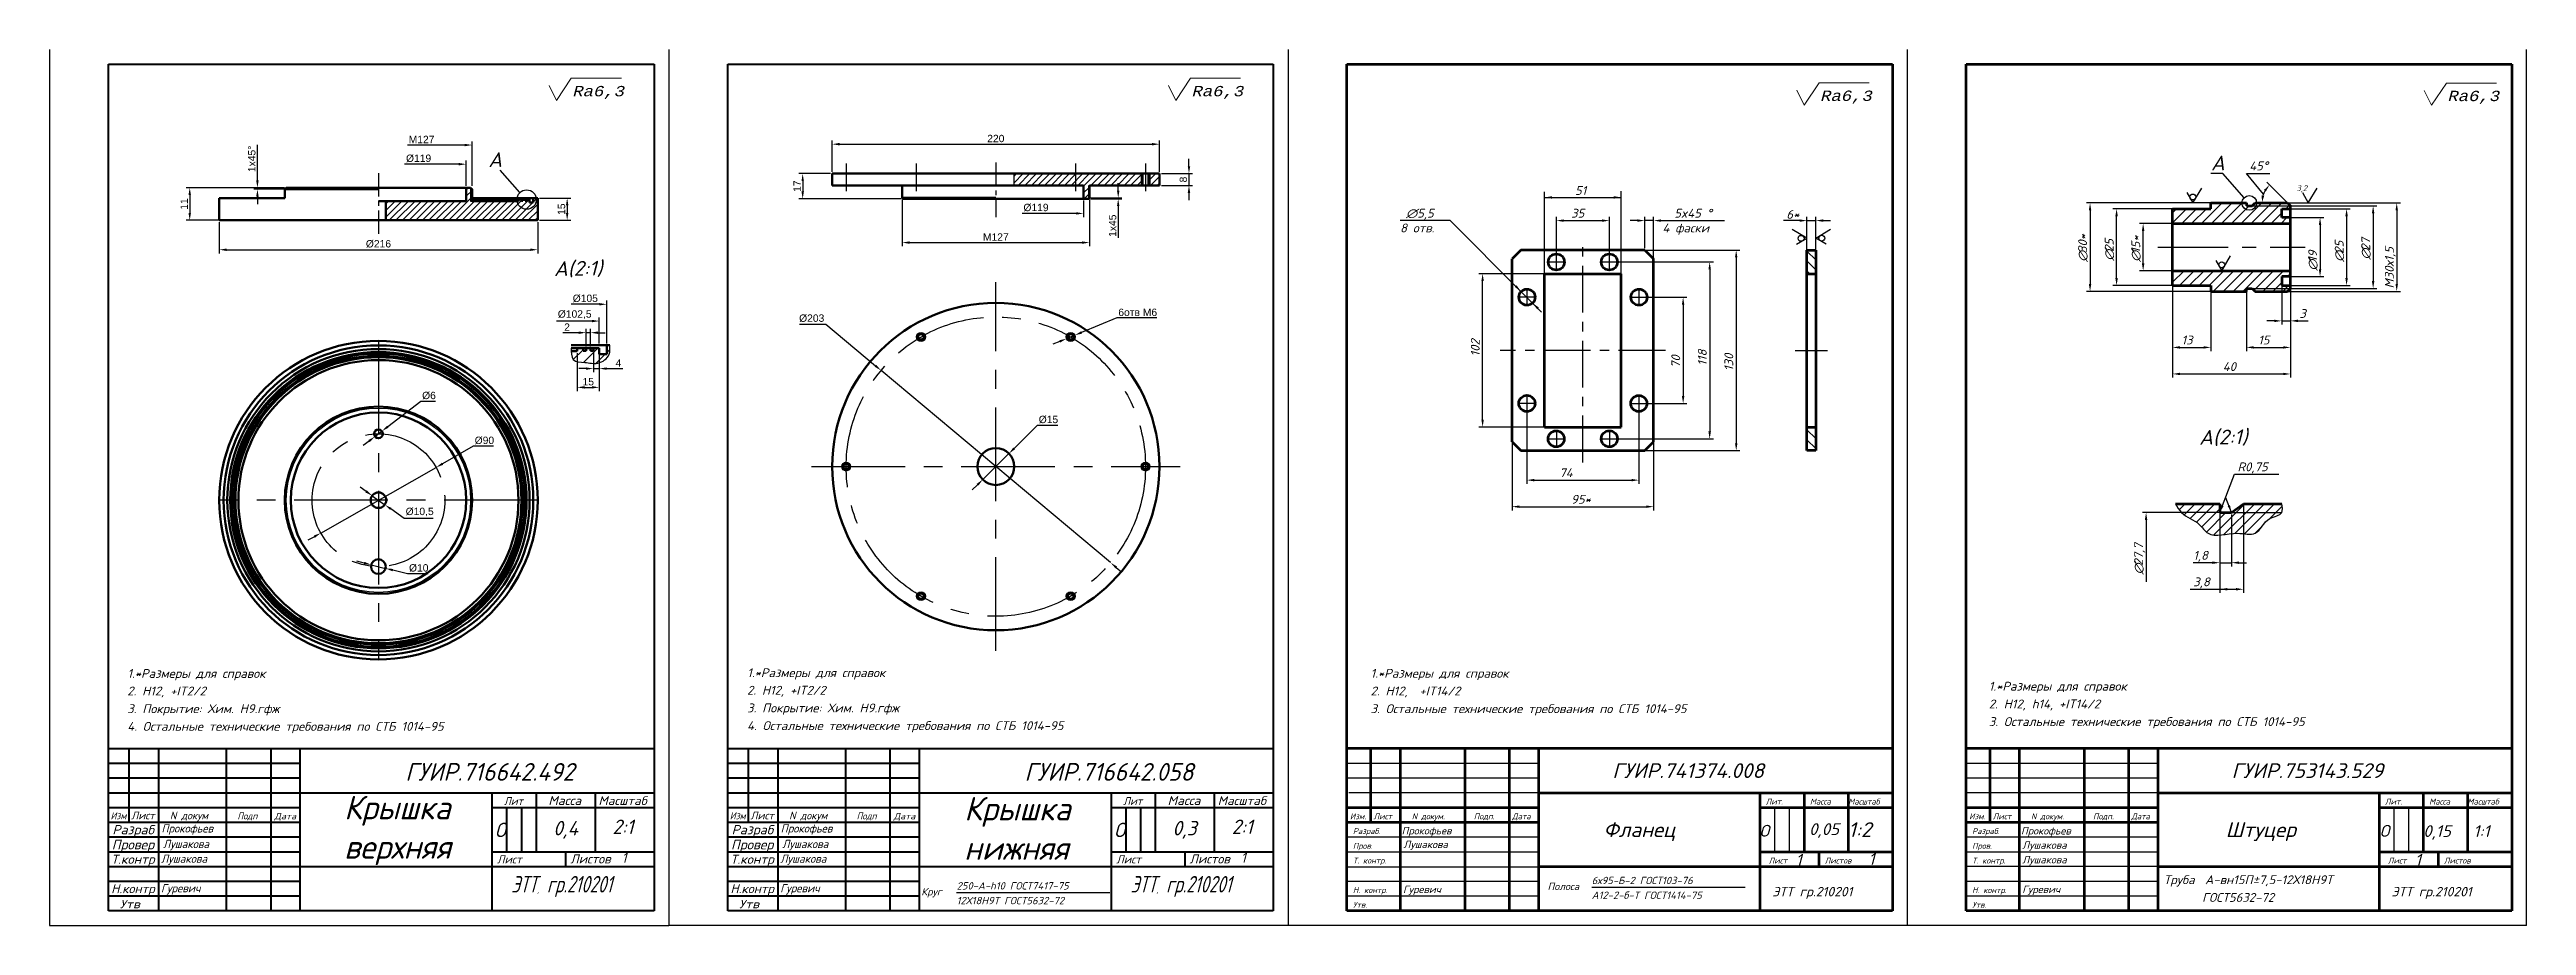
# Model space of a CAD drawing. Header units: millimetres. Extents: x 27866 to 30161, y 1873 to 2467.
# Drawn here: x 28824 to 29664, y 1873 to 2170 of the extents above; entities that cross this region are included whole.
import ezdxf
from ezdxf.enums import TextEntityAlignment as Align

# ---------------------------------------------------------------- set-up
doc = ezdxf.new("R2010")
doc.units = ezdxf.units.MM
doc.linetypes.add('CENTER', pattern=[50.8, 31.75, -6.35, 6.35, -6.35])
for name, color, linetype in [('1', 2, 'Continuous'), ('разм', 3, 'Continuous'), ('РАМКА', 7, 'Continuous'), ('тон', 2, 'Continuous')]:
    doc.layers.add(name, color=color, linetype=linetype)
for name, color, linetype, lineweight in [('2', 1, 'Continuous', 60), ('разьеры', 10, 'Continuous', 25), ('тол', 1, 'Continuous', 60), ('тонкая-текст-02', 4, 'Continuous', 20)]:
    doc.layers.add(name, color=color, linetype=linetype, lineweight=lineweight)
doc.styles.add('6', font='cour.ttf', dxfattribs={"oblique": 15, "height": 3.5})
doc.styles.add('ADRF1', font='romans', dxfattribs={"oblique": 15})
doc.styles.add('ISOCPEUR', font='isocpeur.ttf', dxfattribs={"oblique": 15})
doc.styles.get("Standard").update_dxf_attribs({"font": 'arial.ttf'})
doc.dimstyles.new('ISO-25', dxfattribs={"dimtxt": 2.5, "dimasz": 2.5, "dimexe": 1.25, "dimexo": 0.625, "dimtad": 1, "dimtxsty": 'Standard', "dimcen": 2.5, "dimadec": 0, "dimazin": 0, "dimtfac": 1, "dimtmove": 0, "dimatfit": 3, "dimfxl": 1, "dimarcsym": 0})
doc.dimstyles.new('СВОЙ', dxfattribs={"dimtxt": 2.5, "dimasz": 2.5, "dimexe": 1.25, "dimexo": 0.625, "dimtad": 1, "dimtoh": 1, "dimtxsty": 'Standard', "dimcen": 2.5, "dimclrd": 256, "dimclre": 256, "dimadec": 0, "dimazin": 0, "dimtfac": 1, "dimtmove": 0, "dimatfit": 3, "dimfxl": 1, "dimarcsym": 0})

msp = doc.modelspace()

# ---------------------------------------------------------------- texts
at = {"color": 0, "lineweight": 40, "style": 'ISOCPEUR', "oblique": 15}
for s, height, p, p2 in [('Лит', 2.6886, (28978.397, 1914.156), (28984.85, 1914.156)), ('Масса', 3.0123, (28993.453, 1914.156), (29004.599, 1914.156)), ('Масштаб', 2.9331, (29010.452, 1914.156), (29026.877, 1914.156)), ('Лит', 2.6886, (29188.397, 1914.156), (29194.85, 1914.156)), ('Масса', 3.0123, (29203.453, 1914.156), (29214.599, 1914.156)), ('Масштаб', 2.9331, (29220.452, 1914.156), (29236.877, 1914.156)), ('Изм', 2.3895, (28844.982, 1909.317), (28850.358, 1909.317)), ('Разраб', 3.177, (28845.602, 1904.191), (28859.74, 1904.191)), ('Лист', 2.655, (28851.974, 1909.296), (28859.939, 1909.296)), ('N докум', 2.5886, (28865.116, 1909.296), (28878.059, 1909.296)), ('Подп', 2.3345, (28888.015, 1909.296), (28894.786, 1909.296)), ('Дата', 2.1669, (28900.56, 1909.296), (28907.928, 1909.296)), ('Изм', 2.3895, (29054.982, 1909.317), (29060.358, 1909.317)), ('Разраб', 3.177, (29055.602, 1904.191), (29069.74, 1904.191)), ('Лист', 2.655, (29061.974, 1909.296), (29069.939, 1909.296)), ('N докум', 2.5886, (29075.116, 1909.296), (29088.059, 1909.296)), ('Подп', 2.3345, (29098.015, 1909.296), (29104.786, 1909.296)), ('Дата', 2.1669, (29110.56, 1909.296), (29117.928, 1909.296)), ('Провер', 3.3342, (28845.403, 1899.085), (28859.74, 1899.085)), ('Провер', 3.3342, (29055.403, 1899.085), (29069.74, 1899.085)), ('Т.контр', 3.0698, (28845.204, 1894.223), (28859.939, 1894.223)), ('Лист', 2.8027, (28976.05, 1894.333), (28984.459, 1894.333)), ('Листов', 3.1108, (29000.884, 1894.333), (29014.571, 1894.333)), ('Т.контр', 3.0698, (29055.204, 1894.223), (29069.939, 1894.223)), ('Лист', 2.8027, (29186.05, 1894.333), (29194.459, 1894.333)), ('Листов', 3.1108, (29210.884, 1894.333), (29224.571, 1894.333)), ('Н.контр', 3.0698, (28845.204, 1884.255), (28859.939, 1884.255)), ('Утв', 2.8209, (28848.191, 1879.15), (28854.961, 1879.15)), ('Н.контр', 3.0698, (29055.204, 1884.255), (29069.939, 1884.255)), ('Утв', 2.8209, (29058.191, 1879.15), (29064.961, 1879.15))]:
    msp.add_text(s, height=height, dxfattribs=at).set_placement(p, p2, align=Align.ALIGNED)
at = {"color": 0, "lineweight": 40, "attachment_point": 1, "style": 'ISOCPEUR'}
for s, insert, char_height, width in [('{\\H2x;\\W0.965;ГУИР.716642.492}', (28944.939, 1928.388), 3, 20.1357), ('{\\H2x;\\W0.965;ГУИР.716642.058}', (29154.939, 1928.388), 3, 20.1357), ('{\\H2x;\\W0.965;Крышка\\Pверхняя}', (28924.182, 1917.296), 4, 33.01094), ('{\\H2x;\\W0.965;Крышка\\Pнижняя}', (29134.476, 1916.913), 4, 33.01094), ('{\\H1.4x;\\W0.965;Прокофьев}', (28862.249, 1907.626), 2, 19.07399), ('{\\H1.4x;\\Q15;\\W0.965;O}', (28975.157, 1908.17), 3.5, 8.88117), ('{\\H1.4x;\\W0.965;0,4}', (28995.122, 1908.766), 3.5, 8.88117), ('{\\H1.4x;\\W0.965;Прокофьев}', (29072.249, 1907.626), 2, 19.07399), ('{\\H1.4x;\\Q15;\\W0.965;O}', (29185.157, 1908.17), 3.5, 8.88117), ('{\\H1.4x;\\W0.965;0,3}', (29205.122, 1908.766), 3.5, 8.88117)]:
    msp.add_mtext(s, dxfattribs=dict(at, insert=insert, char_height=char_height, width=width))
for s, insert, char_height in [('{\\H1.4x;\\Q15;\\W0.965;2:1}', (29015.2, 1909.214), 3.5), ('{\\H1.4x;\\Q15;\\W0.965;2:1}', (29225.2, 1909.214), 3.5), ('{\\H1.4x;\\W0.965;Лушакова }', (28862.76, 1902.351), 2), ('{\\H1.4x;\\W0.965;Лушакова }', (29072.76, 1902.351), 2), ('{\\H1.4x;\\W0.965;Лушакова }', (28862.095, 1897.351), 2), ('{\\H2.8x;\\W0.734;ЭТТ\\H0.35714x;\\W1;\\C7;,\\H2.8x;\\W0.734;\\C0; гр.210201}', (28980.897, 1890.095), 2), ('{\\H1.4x;\\Q15;\\W0.965;1}', (29018.306, 1898.027), 2.5), ('{\\H1.4x;\\W0.965;Лушакова }', (29072.095, 1897.351), 2), ('{\\H2.8x;\\W0.734;ЭТТ\\H0.35714x;\\W1;\\C7;,\\H2.8x;\\W0.734;\\C0; гр.210201}', (29190.897, 1890.095), 2), ('{\\H1.4x;\\Q15;\\W0.965;1}', (29228.306, 1898.027), 2.5), ('{\\H1.4x;\\W0.965;Гуревич }', (28862.095, 1887.351), 2), ('{\\H1.4x;\\W0.965;Гуревич }', (29072.095, 1887.351), 2)]:
    msp.add_mtext(s, dxfattribs=dict(at, insert=insert, char_height=char_height))
at = {"layer": 'разм', "color": 7, "style": 'ADRF1', "oblique": 15}
for s, height, rotation, p in [('А', 5, 0.763647, (28973.09, 2130.436)), ('А', 5, 0.763647, (29557.296, 2129.315)), ('45°', 3, 0.763647, (29570.296, 2129.315)), ('∅', 3, 90, (29515.296, 2098.315)), ('30*', 3, 90, (29515.296, 2101.315)), ('∅', 3, 90, (29524.296, 2098.694)), ('25', 3, 90, (29524.296, 2101.694)), ('∅', 3, 90, (29533.296, 2098.315)), ('15*', 3, 90, (29533.296, 2101.315)), ('19', 3, 90, (29593.296, 2098.315)), ('∅', 3, 90, (29602.296, 2098.314)), ('25', 3, 90, (29602.296, 2101.076)), ('∅', 3, 90, (29611.296, 2099.078)), ('27', 3, 90, (29611.296, 2102.078)), ('М30х1,5', 3, 90, (29619.296, 2089.315)), ('А(2:1)', 5, 0.763647, (28995.381, 2093.496)), ('∅', 3, 90, (29593.296, 2095.315)), ('102', 3, 90, (29309.296, 2066.232)), ('70', 3, 90, (29377.296, 2062.315)), ('118', 3, 90, (29386.296, 2063.071)), ('130', 3, 90, (29395.296, 2061.315)), ('А(2:1)', 5, 0.763647, (29553.296, 2036.315)), ('27,7', 3, 90, (29534.296, 1995.315)), ('∅', 3, 90, (29534.296, 1992.315))]:
    msp.add_text(s, height=height, rotation=rotation, dxfattribs=at).set_placement(p)
for s, height, p in [('51', 3, (29341.622, 2121.017)), ('3,2', 2, (29586.296, 2122.315)), ('8 отв.', 3, (29282.296, 2108.315)), ('∅5,5', 3, (29284.296, 2113.315)), ('35', 3, (29340.296, 2113.315)), ('4 фаски', 3, (29371.296, 2108.315)), ('5x45', 3, (29375.296, 2113.315)), ('°', 3, (29386.296, 2113.315)), ('6*', 3, (29413.296, 2112.94)), ('3', 3, (29587.296, 2079.315)), ('13', 3, (29547.296, 2070.315)), ('15', 3, (29573.296, 2070.315)), ('40', 3, (29561.296, 2061.315)), ('74', 3, (29336.296, 2025.315)), ('R0,75', 3, (29566.296, 2027.315)), ('95*', 3, (29340.304, 2016.315)), ('1,8', 3, (29551.296, 1997.315)), ('3,8', 3, (29551.296, 1988.315)), ('1.*Размеры для справок', 3, (28850.713, 1957.255)), ('1.*Размеры для справок', 3, (29060.906, 1957.509)), ('1.*Размеры для справок', 3, (29272.296, 1957.315)), ('2. Н12, +IT2/2', 3, (28850.646, 1951.315)), ('2. Н12, +IT2/2', 3, (29060.839, 1951.569)), ('2. Н12,  +IT14/2', 3, (29272.296, 1951.315)), ('2. Н12, h14, +IT14/2', 3, (29481.95, 1946.933)), ('1.*Размеры для справок', 3, (29481.95, 1952.933)), ('3. Покрытие: Хим. Н9.гфж', 3, (28850.646, 1945.315)), ('4. Остальные технические требования по СТБ 1014-95', 3, (28850.646, 1939.315)), ('3. Покрытие: Хим. Н9.гфж', 3, (29060.839, 1945.569)), ('4. Остальные технические требования по СТБ 1014-95', 3, (29060.839, 1939.569)), ('3. Остальные технические требования по СТБ 1014-95', 3, (29272.296, 1945.315)), ('3. Остальные технические требования по СТБ 1014-95', 3, (29481.95, 1940.933)), ('ГУИР.741374.008', 5, (29354.296, 1923.315)), ('ГУИР.753143.529', 5, (29564.296, 1923.315)), ('Фланец', 5, (29351.296, 1903.315)), ('О', 4, (29404.196, 1903.427)), ('0,05', 4, (29421.027, 1903.97)), ('1:2', 5, (29434.296, 1903.315)), ('Штуцер', 5, (29562.296, 1903.315)), ('О', 4, (29614.529, 1903.395)), ('0,15', 4, (29629.296, 1903.315)), ('1:1', 4, (29646.296, 1903.315)), ('Прокофьев', 2.5, (29282.827, 1904.181)), ('Лушакова', 2.5, (29283.431, 1899.556)), ('Прокофьев', 2.5, (29492.869, 1904.149)), ('Лушакова', 2.5, (29493.296, 1899.315)), ('1', 4, (29416.472, 1893.575)), ('1', 4, (29441.162, 1893.874)), ('Лушакова', 2.5, (29493.296, 1894.365)), ('Труба', 3, (29541.296, 1887.315)), ('А-вн15П±7,5-12Х18Н9Т', 3, (29555.296, 1887.315)), ('1', 4, (29626.472, 1893.575)), ('Круг', 2.5, (29119.922, 1883.499)), ('250-А-h10 ГОСТ7417-75', 2.5, (29131.922, 1885.499)), ('12Х18Н9Т ГОСТ5632-72', 2.5, (29131.922, 1880.499)), ('Гуревич', 2.5, (29283.296, 1884.315)), ('Полоса', 2.5, (29332.296, 1885.315)), ('А12-2-б-Т ГОСТ1414-75', 2.5, (29347.296, 1882.315)), ('6х95-Б-2 ГОСТ103-76', 2.5, (29347.296, 1887.315)), ('ЭТТ гр.210201', 3.2, (29408.536, 1883.185)), ('Гуревич', 2.5, (29493.296, 1884.315)), ('ГОСТ5632-72', 3, (29554.296, 1881.315)), ('ЭТТ гр.210201', 3.2, (29618.536, 1883.185))]:
    msp.add_text(s, height=height, dxfattribs=at).set_placement(p)
at = {"layer": 'РАМКА', "color": 7, "style": 'ADRF1', "oblique": 15}
for s, p in [('Лит.', (29406.296, 1914.315)), ('Масса', (29421.296, 1914.315)), ('Масштаб', (29434.296, 1914.315)), ('Лит.', (29616.296, 1914.315)), ('Масса', (29631.296, 1914.315)), ('Масштаб', (29644.296, 1914.315)), ('Изм.', (29265.296, 1909.315)), ('Лист', (29273.296, 1909.315)), ('N докум.', (29286.296, 1909.315)), ('Подп.', (29307.296, 1909.315)), ('Дата', (29320.296, 1909.315)), ('Изм.', (29475.296, 1909.315)), ('Лист', (29483.296, 1909.315)), ('N докум.', (29496.296, 1909.315)), ('Подп.', (29517.296, 1909.315)), ('Дата', (29530.296, 1909.315)), ('Разраб.', (29266.296, 1904.315)), ('Пров.', (29266.296, 1899.315)), ('Разраб.', (29476.296, 1904.315)), ('Пров.', (29476.296, 1899.315)), ('Т. контр.', (29266.296, 1894.315)), ('Лист', (29407.296, 1894.315)), ('Листов', (29426.296, 1894.315)), ('Т. контр.', (29476.296, 1894.315)), ('Лист', (29617.296, 1894.315)), ('Листов', (29636.296, 1894.315)), ('Н. контр.', (29266.296, 1884.315)), ('Н. контр.', (29476.296, 1884.315)), ('Утв.', (29266.296, 1879.315)), ('Утв.', (29476.296, 1879.315))]:
    msp.add_text(s, height=2, dxfattribs=at).set_placement(p)
at = {"layer": 'тонкая-текст-02', "color": 7, "lineweight": 40, "char_height": 3.5, "width": 27, "attachment_point": 1, "style": '6'}
for insert in [(29001.538, 2157.971), (29211.538, 2157.971), (29424.703, 2156.4), (29637.455, 2156.333)]:
    msp.add_mtext('Ra6,3', dxfattribs=dict(at, insert=insert))

# ---------------------------------------------------------------- blocks, each defined once
blk = doc.blocks.new('*D327')
at = {"layer": 'Defpoints', "color": 0, "transparency": 16777216}
for p in [(29149.65, 2033.32), (29140.78, 2024.51)]:
    blk.add_point(p, dxfattribs=at)
at = {"layer": 'разьеры', "lineweight": -2, "transparency": 16777216}
for p, q in [((29159.27, 2042.88), (29151.42, 2035.08)), ((29166.22, 2042.88), (29159.27, 2042.88)), ((29140.78, 2024.51), (29149.65, 2033.32)), ((29139, 2022.75), (29137.23, 2020.98))]:
    blk.add_line(p, q, dxfattribs=at)
at = {"layer": 'разьеры', "transparency": 16777216}
for points in [[(29151.13, 2035.37), (29151.71, 2034.78), (29149.65, 2033.32)], [(29138.71, 2023.04), (29139.3, 2022.45), (29140.78, 2024.51)]]:
    blk.add_solid(points, dxfattribs=at)
at = {"layer": 'разьеры', "color": 0, "lineweight": 25, "transparency": 16777216, "insert": (29163.06, 2044.85), "char_height": 2.5, "width": 7.960854198074685e-13, "attachment_point": 5}
blk.add_mtext('%%c15', dxfattribs=at)
blk = doc.blocks.new('*D328')
at = {"layer": 'Defpoints', "color": 0, "transparency": 16777216}
for p in [(29106.3, 2061.49), (29184.12, 1996.33)]:
    blk.add_point(p, dxfattribs=at)
at = {"layer": 'разьеры', "lineweight": -2, "transparency": 16777216}
for p, q in [((29078.65, 2077.23), (29087.52, 2077.23)), ((29087.52, 2077.23), (29104.39, 2063.1)), ((29184.12, 1996.33), (29106.3, 2061.49)), ((29186.04, 1994.72), (29187.95, 1993.12))]:
    blk.add_line(p, q, dxfattribs=at)
at = {"layer": 'разьеры', "transparency": 16777216}
for points in [[(29104.65, 2063.42), (29104.12, 2062.78), (29106.3, 2061.49)], [(29186.31, 1995.04), (29185.77, 1994.4), (29184.12, 1996.33)]]:
    blk.add_solid(points, dxfattribs=at)
at = {"layer": 'разьеры', "color": 0, "lineweight": 25, "transparency": 16777216, "insert": (29082.77, 2079.2), "char_height": 2.5, "attachment_point": 5}
blk.add_mtext('%%c203', dxfattribs=at)
blk = doc.blocks.new('*D330')
at = {"layer": 'Defpoints', "color": 0, "transparency": 16777216}
for p in [(29200.71, 2128.23), (29200.71, 2124.23), (29210.71, 2124.23)]:
    blk.add_point(p, dxfattribs=at)
at = {"layer": 'разьеры', "color": 0, "lineweight": -2, "transparency": 16777216}
for p, q in [((29201.34, 2128.23), (29211.96, 2128.23)), ((29210.71, 2130.73), (29210.71, 2133.23)), ((29210.71, 2128.23), (29210.71, 2124.23)), ((29201.34, 2124.23), (29211.96, 2124.23)), ((29210.71, 2121.73), (29210.71, 2119.23))]:
    blk.add_line(p, q, dxfattribs=at)
at = {"layer": 'разьеры', "color": 0, "transparency": 16777216}
for points in [[(29210.3, 2130.73), (29211.13, 2130.73), (29210.71, 2128.23)], [(29210.3, 2121.73), (29211.13, 2121.73), (29210.71, 2124.23)]]:
    blk.add_solid(points, dxfattribs=at)
at = {"layer": 'разьеры', "color": 0, "lineweight": 25, "transparency": 16777216, "insert": (29208.81, 2126.23), "char_height": 2.5, "attachment_point": 5, "rotation": 90}
blk.add_mtext('8', dxfattribs=at)
blk = doc.blocks.new('*D329')
at = {"layer": 'Defpoints', "color": 0, "transparency": 16777216}
for p in [(29200.71, 2138.23), (29089.71, 2128.23), (29200.71, 2128.23)]:
    blk.add_point(p, dxfattribs=at)
at = {"layer": 'разьеры', "color": 0, "lineweight": -2, "transparency": 16777216}
for p, q in [((29089.71, 2128.85), (29089.71, 2139.48)), ((29092.21, 2138.23), (29198.21, 2138.23)), ((29200.71, 2128.85), (29200.71, 2139.48))]:
    blk.add_line(p, q, dxfattribs=at)
at = {"layer": 'разьеры', "color": 0, "transparency": 16777216}
for points in [[(29092.21, 2138.65), (29092.21, 2137.81), (29089.71, 2138.23)], [(29198.21, 2138.65), (29198.21, 2137.81), (29200.71, 2138.23)]]:
    blk.add_solid(points, dxfattribs=at)
at = {"layer": 'разьеры', "color": 0, "lineweight": 25, "transparency": 16777216, "insert": (29145.21, 2140.13), "char_height": 2.5, "attachment_point": 5}
blk.add_mtext('220', dxfattribs=at)
blk = doc.blocks.new('*D331')
at = {"layer": 'Defpoints', "color": 0, "transparency": 16777216}
for p in [(29113.46, 2119.98), (29176.96, 2119.98), (29176.96, 2104.86)]:
    blk.add_point(p, dxfattribs=at)
at = {"layer": 'разьеры', "color": 0, "lineweight": -2, "transparency": 16777216}
for p, q in [((29113.46, 2119.35), (29113.46, 2103.61)), ((29176.96, 2119.35), (29176.96, 2103.61)), ((29115.96, 2104.86), (29174.46, 2104.86))]:
    blk.add_line(p, q, dxfattribs=at)
at = {"layer": 'разьеры', "color": 0, "transparency": 16777216}
for points in [[(29115.96, 2105.27), (29115.96, 2104.44), (29113.46, 2104.86)], [(29174.46, 2105.27), (29174.46, 2104.44), (29176.96, 2104.86)]]:
    blk.add_solid(points, dxfattribs=at)
at = {"layer": 'разьеры', "color": 0, "lineweight": 25, "transparency": 16777216, "insert": (29145.21, 2106.74), "char_height": 2.5, "attachment_point": 5}
blk.add_mtext('M127', dxfattribs=at)
blk = doc.blocks.new('*D332')
at = {"layer": 'Defpoints', "color": 0, "transparency": 16777216}
for p in [(29169.2, 2072.29), (29171.97, 2073.43)]:
    blk.add_point(p, dxfattribs=at)
at = {"layer": 'разьеры', "lineweight": -2, "transparency": 16777216}
for p, q in [((29186.27, 2079.3), (29174.29, 2074.38)), ((29199.76, 2079.3), (29186.27, 2079.3)), ((29166.89, 2071.34), (29164.57, 2070.39)), ((29169.2, 2072.29), (29171.97, 2073.43))]:
    blk.add_line(p, q, dxfattribs=at)
at = {"layer": 'разьеры', "transparency": 16777216}
for points in [[(29166.73, 2071.73), (29167.04, 2070.96), (29169.2, 2072.29)], [(29174.13, 2074.77), (29174.45, 2074), (29171.97, 2073.43)]]:
    blk.add_solid(points, dxfattribs=at)
at = {"layer": 'разьеры', "color": 0, "lineweight": 25, "transparency": 16777216, "insert": (29193.33, 2081.2), "char_height": 2.5, "attachment_point": 5}
blk.add_mtext('6отв M6', dxfattribs=at)
blk = doc.blocks.new('*U324')
at = {"lineweight": 25}
blk.add_circle((0, 0), 1.5, dxfattribs=at)
at = {"lineweight": 60}
blk.add_circle((0, 0), 1, dxfattribs=at)
blk = doc.blocks.new('*U326')
at = {"color": 0, "linetype": 'ByBlock', "lineweight": -2, "transparency": 16777216}
for p, rotation in [((28913.33, 3242.79), 120), ((28964.08, 3242.79), 59.99999999999999), ((28887.95, 3198.83), 180), ((28913.33, 3154.88), 239.9999999999999), ((28964.08, 3154.88), 299.9999999999999)]:
    blk.add_blockref('*U324', p, dxfattribs=dict(at, rotation=rotation))
blk.add_blockref('*U324', (28989.45, 3198.83), dxfattribs=at)
blk = doc.blocks.new('*D333')
at = {"layer": 'Defpoints', "color": 0, "transparency": 16777216}
for p in [(29145.21, 2119.73), (29174.96, 2119.73), (29145.21, 2114.75)]:
    blk.add_point(p, dxfattribs=at)
at = {"layer": 'разьеры', "color": 0, "lineweight": -2, "transparency": 16777216}
for p, q in [((29174.96, 2119.1), (29174.96, 2113.5)), ((29172.46, 2114.75), (29154.09, 2114.75))]:
    blk.add_line(p, q, dxfattribs=at)
at = {"layer": 'разьеры', "color": 0, "transparency": 16777216}
blk.add_solid([(29172.46, 2115.16), (29172.46, 2114.33), (29174.96, 2114.75)], dxfattribs=at)
at = {"layer": 'разьеры', "color": 0, "lineweight": 25, "transparency": 16777216, "insert": (29158.84, 2116.72), "char_height": 2.5, "attachment_point": 5}
blk.add_mtext('%%C119', dxfattribs=at)
blk = doc.blocks.new('_None')
blk = doc.blocks.new('*D334')
at = {"layer": 'Defpoints', "color": 0, "transparency": 16777216}
for p in [(29089.71, 2128.23), (29079.71, 2119.73), (29113.71, 2119.73)]:
    blk.add_point(p, dxfattribs=at)
at = {"layer": 'разьеры', "color": 0, "lineweight": -2, "transparency": 16777216}
for p, q in [((29089.09, 2128.23), (29078.46, 2128.23)), ((29079.71, 2125.73), (29079.71, 2122.23)), ((29113.09, 2119.73), (29078.46, 2119.73))]:
    blk.add_line(p, q, dxfattribs=at)
at = {"layer": 'разьеры', "color": 0, "transparency": 16777216}
for points in [[(29079.3, 2125.73), (29080.13, 2125.73), (29079.71, 2128.23)], [(29079.3, 2122.23), (29080.13, 2122.23), (29079.71, 2119.73)]]:
    blk.add_solid(points, dxfattribs=at)
at = {"layer": 'разьеры', "color": 0, "lineweight": 25, "transparency": 16777216, "insert": (29077.83, 2123.98), "char_height": 2.5, "attachment_point": 5, "rotation": 90}
blk.add_mtext('17', dxfattribs=at)
blk = doc.blocks.new('*D335')
at = {"layer": 'Defpoints', "color": 0, "transparency": 16777216}
for p in [(29176.71, 2119.98), (29176.71, 2119.73), (29186.71, 2119.73)]:
    blk.add_point(p, dxfattribs=at)
at = {"layer": 'разьеры', "color": 0, "lineweight": -2, "transparency": 16777216}
for p, q in [((29177.34, 2119.98), (29187.96, 2119.98)), ((29177.34, 2119.73), (29187.96, 2119.73)), ((29186.71, 2122.48), (29186.71, 2124.98)), ((29186.71, 2119.98), (29186.71, 2119.73)), ((29186.71, 2117.23), (29186.71, 2106.43))]:
    blk.add_line(p, q, dxfattribs=at)
at = {"layer": 'разьеры', "color": 0, "transparency": 16777216}
for points in [[(29186.3, 2122.48), (29187.13, 2122.48), (29186.71, 2119.98)], [(29186.3, 2117.23), (29187.13, 2117.23), (29186.71, 2119.73)]]:
    blk.add_solid(points, dxfattribs=at)
at = {"layer": 'разьеры', "color": 0, "lineweight": 25, "transparency": 16777216, "insert": (29184.81, 2110.58), "char_height": 2.5, "attachment_point": 5, "rotation": 90}
blk.add_mtext('1x45', dxfattribs=at)
blk = doc.blocks.new('*D353')
at = {"layer": 'Defpoints', "color": 0, "transparency": 16777216}
for p in [(28881.84, 2112.44), (28989.84, 2112.44), (28989.84, 2102.44)]:
    blk.add_point(p, dxfattribs=at)
at = {"layer": 'разьеры', "color": 0, "lineweight": -2, "transparency": 16777216}
for p, q in [((28881.84, 2111.81), (28881.84, 2101.19)), ((28989.84, 2111.81), (28989.84, 2101.19)), ((28884.34, 2102.44), (28987.34, 2102.44))]:
    blk.add_line(p, q, dxfattribs=at)
at = {"layer": 'разьеры', "color": 0, "transparency": 16777216}
for points in [[(28884.34, 2102.85), (28884.34, 2102.02), (28881.84, 2102.44)], [(28987.34, 2102.85), (28987.34, 2102.02), (28989.84, 2102.44)]]:
    blk.add_solid(points, dxfattribs=at)
at = {"layer": 'разьеры', "color": 0, "lineweight": 25, "transparency": 16777216, "insert": (28935.84, 2104.41), "char_height": 2.5, "attachment_point": 5}
blk.add_mtext('%%C216', dxfattribs=at)
blk = doc.blocks.new('*D354')
at = {"layer": 'Defpoints', "color": 0, "transparency": 16777216}
for p in [(28955.4, 2028.63), (28916.28, 2006.38)]:
    blk.add_point(p, dxfattribs=at)
at = {"layer": 'разьеры', "lineweight": -2, "transparency": 16777216}
for p, q in [((28968, 2035.79), (28957.57, 2029.86)), ((28974.91, 2035.79), (28968, 2035.79)), ((28916.28, 2006.38), (28955.4, 2028.63)), ((28914.11, 2005.14), (28911.93, 2003.91))]:
    blk.add_line(p, q, dxfattribs=at)
at = {"layer": 'разьеры', "transparency": 16777216}
for points in [[(28957.37, 2030.22), (28957.78, 2029.5), (28955.4, 2028.63)], [(28913.9, 2005.51), (28914.31, 2004.78), (28916.28, 2006.38)]]:
    blk.add_solid(points, dxfattribs=at)
at = {"layer": 'разьеры', "color": 0, "lineweight": 25, "transparency": 16777216, "insert": (28971.77, 2037.76), "char_height": 2.5, "width": 6.3199, "attachment_point": 5}
blk.add_mtext('%%C90', dxfattribs=at)
blk = doc.blocks.new('*D355')
at = {"layer": 'Defpoints', "color": 0, "transparency": 16777216}
for p in [(28934.65, 2039.09), (28937.03, 2040.92)]:
    blk.add_point(p, dxfattribs=at)
at = {"layer": 'разьеры', "lineweight": -2, "transparency": 16777216}
for p, q in [((28950.18, 2051), (28939.01, 2042.44)), ((28955.16, 2051), (28950.18, 2051)), ((28932.67, 2037.57), (28930.68, 2036.05)), ((28934.65, 2039.09), (28937.03, 2040.92))]:
    blk.add_line(p, q, dxfattribs=at)
at = {"layer": 'разьеры', "transparency": 16777216}
for points in [[(28938.76, 2042.77), (28939.27, 2042.11), (28937.03, 2040.92)], [(28932.41, 2037.9), (28932.92, 2037.24), (28934.65, 2039.09)]]:
    blk.add_solid(points, dxfattribs=at)
at = {"layer": 'разьеры', "color": 0, "lineweight": 25, "transparency": 16777216, "insert": (28952.98, 2052.98), "char_height": 2.5, "attachment_point": 5}
blk.add_mtext('%%C6', dxfattribs=at)
blk = doc.blocks.new('*D356')
at = {"layer": 'Defpoints', "color": 0, "transparency": 16777216}
for p in [(28933.7, 2019.02), (28937.98, 2015.98)]:
    blk.add_point(p, dxfattribs=at)
at = {"layer": 'разьеры', "lineweight": -2, "transparency": 16777216}
for p, q in [((28931.66, 2020.47), (28929.62, 2021.91)), ((28933.7, 2019.02), (28937.98, 2015.98)), ((28944.58, 2011.31), (28940.02, 2014.54)), ((28954.44, 2011.31), (28944.58, 2011.31))]:
    blk.add_line(p, q, dxfattribs=at)
at = {"layer": 'разьеры', "transparency": 16777216}
for points in [[(28931.9, 2020.81), (28931.42, 2020.13), (28933.7, 2019.02)], [(28940.26, 2014.88), (28939.78, 2014.2), (28937.98, 2015.98)]]:
    blk.add_solid(points, dxfattribs=at)
at = {"layer": 'разьеры', "color": 0, "lineweight": 25, "transparency": 16777216, "insert": (28949.82, 2013.48), "char_height": 2.5, "attachment_point": 5}
blk.add_mtext('%%C10,5', dxfattribs=at)
blk = doc.blocks.new('*D357')
at = {"layer": 'Defpoints', "color": 0, "transparency": 16777216}
for p in [(28933.41, 1995.6), (28938.27, 1994.4)]:
    blk.add_point(p, dxfattribs=at)
at = {"layer": 'разьеры', "lineweight": -2, "transparency": 16777216}
for p, q in [((28930.99, 1996.21), (28928.56, 1996.81)), ((28933.41, 1995.6), (28938.27, 1994.4)), ((28945.73, 1992.55), (28940.69, 1993.8)), ((28952.65, 1992.55), (28945.73, 1992.55))]:
    blk.add_line(p, q, dxfattribs=at)
at = {"layer": 'разьеры', "transparency": 16777216}
for points in [[(28931.09, 1996.61), (28930.89, 1995.8), (28933.41, 1995.6)], [(28940.79, 1994.2), (28940.59, 1993.39), (28938.27, 1994.4)]]:
    blk.add_solid(points, dxfattribs=at)
at = {"layer": 'разьеры', "color": 0, "lineweight": 25, "transparency": 16777216, "insert": (28949.5, 1994.52), "char_height": 2.5, "attachment_point": 5}
blk.add_mtext('%%C10', dxfattribs=at)
blk = doc.blocks.new('*D352')
at = {"layer": 'Defpoints', "color": 0, "transparency": 16777216}
for p in [(28967.59, 2137.94), (28935.84, 2123.44), (28967.59, 2123.44)]:
    blk.add_point(p, dxfattribs=at)
at = {"layer": 'разьеры', "color": 0, "lineweight": -2, "transparency": 16777216}
for p, q in [((28965.09, 2137.94), (28945.68, 2137.94)), ((28967.59, 2124.06), (28967.59, 2139.19))]:
    blk.add_line(p, q, dxfattribs=at)
at = {"layer": 'разьеры', "color": 0, "transparency": 16777216}
blk.add_solid([(28965.09, 2138.35), (28965.09, 2137.52), (28967.59, 2137.94)], dxfattribs=at)
at = {"layer": 'разьеры', "color": 0, "lineweight": 25, "transparency": 16777216, "insert": (28950.46, 2139.82), "char_height": 2.5, "attachment_point": 5}
blk.add_mtext('М127', dxfattribs=at)
blk = doc.blocks.new('*D358')
at = {"layer": 'Defpoints', "color": 0, "transparency": 16777216}
for p in [(28965.59, 2131.44), (28935.84, 2123.44), (28965.59, 2123.44)]:
    blk.add_point(p, dxfattribs=at)
at = {"layer": 'разьеры', "color": 0, "lineweight": -2, "transparency": 16777216}
for p, q in [((28963.09, 2131.44), (28944.72, 2131.44)), ((28965.59, 2124.06), (28965.59, 2132.69))]:
    blk.add_line(p, q, dxfattribs=at)
at = {"layer": 'разьеры', "color": 0, "transparency": 16777216}
blk.add_solid([(28963.09, 2131.85), (28963.09, 2131.02), (28965.59, 2131.44)], dxfattribs=at)
at = {"layer": 'разьеры', "color": 0, "lineweight": 25, "transparency": 16777216, "insert": (28949.46, 2133.41), "char_height": 2.5, "attachment_point": 5}
blk.add_mtext('%%C119', dxfattribs=at)
blk = doc.blocks.new('*D359')
at = {"layer": 'Defpoints', "color": 0, "transparency": 16777216}
for p in [(28904.59, 2123.44), (28871.84, 2112.44), (28904.59, 2112.44)]:
    blk.add_point(p, dxfattribs=at)
at = {"layer": 'разьеры', "lineweight": -2, "transparency": 16777216}
for p, q in [((28903.96, 2123.44), (28870.59, 2123.44)), ((28871.84, 2120.94), (28871.84, 2114.94)), ((28903.96, 2112.44), (28870.59, 2112.44))]:
    blk.add_line(p, q, dxfattribs=at)
at = {"layer": 'разьеры', "transparency": 16777216}
for points in [[(28871.42, 2120.94), (28872.26, 2120.94), (28871.84, 2123.44)], [(28871.42, 2114.94), (28872.26, 2114.94), (28871.84, 2112.44)]]:
    blk.add_solid(points, dxfattribs=at)
at = {"layer": 'разьеры', "color": 0, "lineweight": 20, "transparency": 16777216, "insert": (28869.96, 2117.94), "char_height": 2.5, "attachment_point": 5, "rotation": 90}
blk.add_mtext('11', dxfattribs=at)
blk = doc.blocks.new('*D360')
at = {"layer": 'Defpoints', "color": 0, "transparency": 16777216}
for p in [(28894.8, 2122.94), (28904.59, 2123.44), (28904.59, 2122.94)]:
    blk.add_point(p, dxfattribs=at)
at = {"layer": 'разьеры', "color": 0, "lineweight": -2, "transparency": 16777216}
for p, q in [((28894.8, 2125.94), (28894.8, 2138.04)), ((28903.96, 2123.44), (28893.55, 2123.44)), ((28903.96, 2122.94), (28893.55, 2122.94)), ((28894.8, 2122.94), (28894.8, 2123.44)), ((28894.8, 2120.44), (28894.8, 2117.94))]:
    blk.add_line(p, q, dxfattribs=at)
at = {"layer": 'разьеры', "color": 0, "transparency": 16777216}
for points in [[(28894.38, 2125.94), (28895.22, 2125.94), (28894.8, 2123.44)], [(28894.38, 2120.44), (28895.22, 2120.44), (28894.8, 2122.94)]]:
    blk.add_solid(points, dxfattribs=at)
at = {"layer": 'разьеры', "color": 0, "lineweight": 25, "transparency": 16777216, "insert": (28892.9, 2133.24), "char_height": 2.5, "attachment_point": 5, "rotation": 90}
blk.add_mtext('1x45°', dxfattribs=at)
blk = doc.blocks.new('*D361')
at = {"layer": 'Defpoints', "color": 0, "transparency": 16777216}
for p in [(28989.84, 2119.94), (28989.84, 2112.44), (28999.84, 2112.44)]:
    blk.add_point(p, dxfattribs=at)
at = {"layer": 'разьеры', "lineweight": -2, "transparency": 16777216}
for p, q in [((28990.46, 2119.94), (29001.09, 2119.94)), ((28999.84, 2117.44), (28999.84, 2114.94)), ((28990.46, 2112.44), (29001.09, 2112.44))]:
    blk.add_line(p, q, dxfattribs=at)
at = {"layer": 'разьеры', "transparency": 16777216}
for points in [[(28999.42, 2117.44), (29000.26, 2117.44), (28999.84, 2119.94)], [(28999.42, 2114.94), (29000.26, 2114.94), (28999.84, 2112.44)]]:
    blk.add_solid(points, dxfattribs=at)
at = {"layer": 'разьеры', "color": 0, "lineweight": 25, "transparency": 16777216, "insert": (28997.94, 2116.19), "char_height": 2.5, "attachment_point": 5, "rotation": 90}
blk.add_mtext('15', dxfattribs=at)
blk = doc.blocks.new('*D362')
at = {"layer": 'Defpoints', "color": 0, "transparency": 16777216}
for p in [(29003.24, 2068.02), (29010.74, 2068.02), (29010.74, 2055.77)]:
    blk.add_point(p, dxfattribs=at)
at = {"layer": 'разьеры', "lineweight": -2, "transparency": 16777216}
for p, q in [((29003.24, 2067.4), (29003.24, 2054.52)), ((29010.74, 2067.4), (29010.74, 2054.52)), ((29005.74, 2055.77), (29008.24, 2055.77))]:
    blk.add_line(p, q, dxfattribs=at)
at = {"layer": 'разьеры', "transparency": 16777216}
for points in [[(29005.74, 2056.19), (29005.74, 2055.36), (29003.24, 2055.77)], [(29008.24, 2056.19), (29008.24, 2055.36), (29010.74, 2055.77)]]:
    blk.add_solid(points, dxfattribs=at)
at = {"layer": 'разьеры', "color": 0, "lineweight": 25, "transparency": 16777216, "insert": (29006.99, 2057.67), "char_height": 2.5, "attachment_point": 5}
blk.add_mtext('15', dxfattribs=at)
blk = doc.blocks.new('*D363')
at = {"layer": 'Defpoints', "color": 0, "transparency": 16777216}
for p in [(29001.23, 2083.95), (29001.23, 2070.02), (29013.24, 2070.02)]:
    blk.add_point(p, dxfattribs=at)
at = {"layer": 'разьеры', "lineweight": -2, "transparency": 16777216}
for p, q in [((29010.74, 2083.95), (29001.23, 2083.95)), ((29013.24, 2070.65), (29013.24, 2085.2))]:
    blk.add_line(p, q, dxfattribs=at)
at = {"layer": 'разьеры', "transparency": 16777216}
blk.add_solid([(29010.74, 2084.36), (29010.74, 2083.53), (29013.24, 2083.95)], dxfattribs=at)
at = {"layer": 'разьеры', "color": 0, "lineweight": 25, "transparency": 16777216, "insert": (29005.99, 2085.92), "char_height": 2.5, "attachment_point": 5}
blk.add_mtext('%%C105', dxfattribs=at)
blk = doc.blocks.new('*D364')
at = {"layer": 'Defpoints', "color": 0, "transparency": 16777216}
for p in [(28996.54, 2078.25), (28996.54, 2070.02), (29010.74, 2070.02)]:
    blk.add_point(p, dxfattribs=at)
at = {"layer": 'разьеры', "lineweight": -2, "transparency": 16777216}
for p, q in [((29008.24, 2078.25), (28996.18, 2078.25)), ((29010.74, 2070.65), (29010.74, 2079.5))]:
    blk.add_line(p, q, dxfattribs=at)
at = {"layer": 'разьеры', "transparency": 16777216}
blk.add_solid([(29008.24, 2078.66), (29008.24, 2077.83), (29010.74, 2078.25)], dxfattribs=at)
at = {"layer": 'разьеры', "color": 0, "lineweight": 25, "transparency": 16777216, "insert": (29002.39, 2080.42), "char_height": 2.5, "attachment_point": 5}
blk.add_mtext('%%C102,5', dxfattribs=at)
blk = doc.blocks.new('*D365')
at = {"layer": 'Defpoints', "color": 0, "transparency": 16777216}
for p in [(29008.74, 2068.14), (29010.74, 2068.14), (29010.74, 2062.12)]:
    blk.add_point(p, dxfattribs=at)
at = {"layer": 'разьеры', "lineweight": -2, "transparency": 16777216}
for p, q in [((29008.74, 2067.51), (29008.74, 2060.87)), ((29010.74, 2067.51), (29010.74, 2060.87)), ((29006.24, 2062.12), (29003.74, 2062.12)), ((29008.74, 2062.12), (29010.74, 2062.12)), ((29013.24, 2062.12), (29018.72, 2062.12))]:
    blk.add_line(p, q, dxfattribs=at)
at = {"layer": 'разьеры', "transparency": 16777216}
for points in [[(29006.24, 2062.54), (29006.24, 2061.71), (29008.74, 2062.12)], [(29013.24, 2062.54), (29013.24, 2061.71), (29010.74, 2062.12)]]:
    blk.add_solid(points, dxfattribs=at)
at = {"layer": 'разьеры', "color": 0, "lineweight": 25, "transparency": 16777216, "insert": (29017.23, 2064), "char_height": 2.5, "attachment_point": 5}
blk.add_mtext('4', dxfattribs=at)
blk = doc.blocks.new('*D366')
at = {"layer": 'Defpoints', "color": 0, "transparency": 16777216}
for p in [(29006.24, 2069.02), (29007.74, 2074.31), (29007.74, 2069.02)]:
    blk.add_point(p, dxfattribs=at)
at = {"layer": 'разьеры', "lineweight": -2, "transparency": 16777216}
for p, q in [((29006.24, 2069.65), (29006.24, 2075.56)), ((29007.74, 2069.65), (29007.74, 2075.56)), ((29003.74, 2074.31), (28998.34, 2074.31)), ((29007.74, 2074.31), (29006.24, 2074.31)), ((29010.24, 2074.31), (29012.74, 2074.31))]:
    blk.add_line(p, q, dxfattribs=at)
at = {"layer": 'разьеры', "transparency": 16777216}
for points in [[(29003.74, 2074.72), (29003.74, 2073.89), (29006.24, 2074.31)], [(29010.24, 2074.72), (29010.24, 2073.89), (29007.74, 2074.31)]]:
    blk.add_solid(points, dxfattribs=at)
at = {"layer": 'разьеры', "color": 0, "lineweight": 25, "transparency": 16777216, "insert": (28999.79, 2076.19), "char_height": 2.5, "attachment_point": 5}
blk.add_mtext('2', dxfattribs=at)

# ---------------------------------------------------------------- dimensions: what is measured, and where the dimension line sits
at = {"layer": 'разьеры', "lineweight": 25}
dim = msp.add_linear_dim(base=(28894.799, 2122.936), p1=(28904.59, 2123.436), p2=(28904.59, 2122.936), angle=90, text='1x45°', dimstyle='ISO-25', dxfattribs=at)
dim.commit()
dim.dimension.update_dxf_attribs({"geometry": '*D360', "text_midpoint": (28894.799, 2133.24), "dimtype": 160})
for base, p1, p2, text, dimstyle, override, picture, middle in [((28967.59, 2137.936), (28935.84, 2123.436), (28967.59, 2123.436), 'М127', 'ISO-25', {"dimblk1": 'None', "dimsah": 1, "dimse1": 1, "dimsd1": 1}, '*D352', (28950.465, 2139.816)), ((28965.59, 2131.436), (28935.84, 2123.436), (28965.59, 2123.436), '%%C119', 'ISO-25', {"dimblk1": 'None', "dimsah": 1, "dimse1": 1, "dimsd1": 1}, '*D358', (28949.465, 2133.408)), ((29145.212, 2114.746), (29174.962, 2119.729), (29145.212, 2119.729), '%%C119', 'ISO-25', {"dimblk2": 'None', "dimsah": 1, "dimse2": 1, "dimsd2": 1}, '*D333', (29158.837, 2116.718)), ((29001.23, 2083.948), (29013.243, 2070.023), (29001.23, 2070.023), '%%C105', 'СВОЙ', {"dimblk2": 'None', "dimsah": 1, "dimse2": 1, "dimsd2": 1}, '*D363', (29005.986, 2085.92)), ((28996.541, 2078.248), (29010.743, 2070.023), (28996.541, 2070.023), '%%C102,5', 'СВОЙ', {"dimblk2": 'None', "dimsah": 1, "dimse2": 1, "dimsd2": 1}, '*D364', (29002.392, 2080.416))]:
    dim = msp.add_linear_dim(base=base, p1=p1, p2=p2, text=text, dimstyle=dimstyle, override=override, dxfattribs=at)
    dim.commit()
    dim.dimension.update_dxf_attribs({"geometry": picture, "text_midpoint": middle})
for base, p1, p2, text, dimstyle, picture, middle in [((29200.712, 2138.229), (29089.712, 2128.229), (29200.712, 2128.229), '220', 'ISO-25', '*D329', (29145.212, 2140.13)), ((29176.962, 2104.857), (29113.462, 2119.979), (29176.962, 2119.979), 'M127', 'ISO-25', '*D331', (29145.212, 2106.737)), ((28989.84, 2102.436), (28881.84, 2112.436), (28989.84, 2112.436), '%%C216', 'ISO-25', '*D353', (28935.84, 2104.408)), ((29010.743, 2055.773), (29003.243, 2068.023), (29010.743, 2068.023), '15', 'СВОЙ', '*D362', (29006.993, 2057.675)), ((29010.743, 2062.125), (29008.743, 2068.137), (29010.743, 2068.137), '4', 'СВОЙ', '*D365', (29017.232, 2064))]:
    dim = msp.add_linear_dim(base=base, p1=p1, p2=p2, text=text, dimstyle=dimstyle, dxfattribs=at)
    dim.commit()
    dim.dimension.update_dxf_attribs({"geometry": picture, "text_midpoint": middle})
for base, p1, p2, text, dimstyle, picture, middle in [((29079.712, 2119.729), (29089.712, 2128.229), (29113.712, 2119.729), '17', 'ISO-25', '*D334', (29077.832, 2123.979)), ((29210.712, 2124.229), (29200.712, 2128.229), (29200.712, 2124.229), '8', 'ISO-25', '*D330', (29208.81, 2126.229)), ((28999.84, 2112.436), (28989.84, 2119.936), (28989.84, 2112.436), '15', 'СВОЙ', '*D361', (28997.938, 2116.186)), ((29186.712, 2119.729), (29176.712, 2119.979), (29176.712, 2119.729), '1x45', 'ISO-25', '*D335', (29184.81, 2110.577))]:
    dim = msp.add_linear_dim(base=base, p1=p1, p2=p2, angle=90, text=text, dimstyle=dimstyle, dxfattribs=at)
    dim.commit()
    dim.dimension.update_dxf_attribs({"geometry": picture, "text_midpoint": middle})
at = {"layer": 'разьеры', "lineweight": 20}
dim = msp.add_linear_dim(base=(28871.84, 2112.436), p1=(28904.59, 2123.436), p2=(28904.59, 2112.436), angle=90, dimstyle='СВОЙ', dxfattribs=at)
dim.commit()
dim.dimension.update_dxf_attribs({"geometry": '*D359', "text_midpoint": (28869.96, 2117.936)})
at = {"layer": 'разьеры', "lineweight": 25}
for p1, p2, text, picture, middle in [((29169.199, 2072.292), (29171.974, 2073.431), '6отв M6', '*D332', (29193.33, 2079.3)), ((29184.121, 1996.328), (29106.303, 2061.494), '%%c203', '*D328', (29082.768, 2077.226)), ((28934.65, 2039.09), (28937.03, 2040.916), '%%C6', '*D355', (28952.982, 2051.004)), ((29140.777, 2024.507), (29149.646, 2033.315), '%%c15', '*D327', (29163.06, 2042.877)), ((28916.281, 2006.38), (28955.398, 2028.625), '%%C90', '*D354', (28971.768, 2035.79))]:
    dim = msp.add_diameter_dim_2p(p1=p1, p2=p2, text=text, dimstyle='СВОЙ', dxfattribs=at)
    dim.commit()
    dim.dimension.update_dxf_attribs({"geometry": picture, "text_midpoint": middle, "dimtype": 163})
dim = msp.add_linear_dim(base=(29007.743, 2074.308), p1=(29006.243, 2069.023), p2=(29007.743, 2069.023), text='2', dimstyle='СВОЙ', dxfattribs=at)
dim.commit()
dim.dimension.update_dxf_attribs({"geometry": '*D366', "text_midpoint": (28999.79, 2074.308), "dimtype": 160})
for p1, p2, text, picture, middle in [((28933.698, 2019.021), (28937.981, 2015.985), '%%C10,5', '*D356', (28949.82, 2013.477)), ((28933.413, 1995.605), (28938.266, 1994.401), '%%C10', '*D357', (28949.504, 1994.52))]:
    dim = msp.add_diameter_dim_2p(p1=p1, p2=p2, text=text, dimstyle='СВОЙ', dxfattribs=at)
    dim.commit()
    dim.dimension.update_dxf_attribs({"geometry": picture, "text_midpoint": middle})

# ---------------------------------------------------------------- hatches: boundary and pattern name
at = {"lineweight": 25}
h = msp.add_hatch(dxfattribs=at)
h.set_pattern_fill('ANSI31', color=256, scale=0.5)
h.set_pattern_definition([(45, (206.5095, -1169.9241), (-1.122532015, 1.122532015), [])])
h.paths.add_polyline_path([(29200.712, 2128.229), (29197.462, 2128.229), (29197.462, 2124.738), (29197.462, 2124.229), (29199.212, 2124.229), (29200.212, 2124.229), (29200.712, 2124.229)])
h.paths.add_polyline_path([(29197.462, 2128.229), (29196.962, 2128.229), (29196.962, 2124.229), (29197.462, 2124.229)])
h.paths.add_polyline_path([(29194.962, 2128.229), (29194.462, 2128.229), (29194.462, 2124.229), (29194.962, 2124.229)])
h.paths.add_polyline_path([(29194.462, 2128.229), (29172.212, 2128.229), (29172.212, 2124.229), (29174.962, 2124.229), (29174.962, 2119.729), (29176.712, 2119.729), (29176.712, 2124.229), (29176.962, 2124.229), (29192.712, 2124.229), (29194.462, 2124.229)])
h.paths.add_polyline_path([(29172.212, 2128.229), (29151.462, 2128.229), (29151.462, 2124.229), (29161.712, 2124.229), (29172.212, 2124.229)])
at = {"layer": '1'}
h = msp.add_hatch(dxfattribs=at)
h.set_pattern_fill('ANSI31', scale=0.75, style=0)
h.set_pattern_definition([(45, (29464.296, 1873.3153), (-1.683798, 1.683798), [])])
h.paths.add_polyline_path([(29569.296, 2089.315), (29571.296, 2089.315), (29584.296, 2089.315), (29584.296, 2090.315), (29581.296, 2090.315), (29581.296, 2093.315), (29584.296, 2093.315), (29584.296, 2095.315), (29544.296, 2095.315), (29544.296, 2090.315), (29557.296, 2090.315), (29557.296, 2088.315), (29569.296, 2088.315)])
h.paths.add_polyline_path([(29583.296, 2088.315), (29584.296, 2089.315), (29571.296, 2089.315), (29572.296, 2088.315)], flags=17)
h.paths.add_polyline_path([(29571.296, 2117.315), (29569.296, 2117.315), (29569.296, 2118.315), (29557.296, 2118.315), (29557.296, 2116.315), (29544.296, 2116.315), (29544.296, 2111.315), (29584.296, 2111.315), (29584.296, 2113.315), (29581.296, 2113.315), (29581.296, 2116.315), (29584.296, 2116.315), (29584.296, 2117.315)])
h.paths.add_polyline_path([(29572.296, 2118.315), (29571.296, 2117.315), (29584.296, 2117.315), (29583.296, 2118.315)], flags=17)
h = msp.add_hatch(dxfattribs=at)
h.set_pattern_fill('ANSI31', scale=0.75, style=0)
h.set_pattern_definition([(45, (29415.296, 1876.3153), (-1.683798, 1.683798), [])])
edge = h.paths.add_edge_path()
edge.add_spline(control_points=[(29545.296, 2016.315), (29545.888, 2015.232), (29547.664, 2011.983), (29552.941, 2010.579), (29557.222, 2003.915), (29564.834, 2007.433), (29573.353, 2004.75), (29575.616, 2011.887), (29580.689, 2012.243), (29581.296, 2013.315)], knot_values=[0, 0, 0, 0, 3.6055513, 10.8166538, 15.0592945, 25.0592945, 31.0592945, 38.1303623, 42.6024983, 42.6024983, 42.6024983, 42.6024983], degree=3, periodic=0)
edge.add_line((29581.296, 2013.315), (29564.296, 2013.315))
edge.add_line((29564.296, 2013.315), (29560.296, 2013.315))
edge.add_line((29560.296, 2013.315), (29560.296, 2016.315))
edge.add_line((29560.296, 2016.315), (29545.296, 2016.315))
edge = h.paths.add_edge_path()
edge.add_spline(control_points=[(29581.296, 2013.315), (29581.703, 2014.035), (29581.5, 2015.175), (29581.296, 2016.315)], knot_values=[0, 0, 0, 0, 3, 3, 3, 3], degree=3, periodic=0)
edge.add_line((29581.296, 2016.315), (29568.296, 2016.315))
edge.add_line((29568.296, 2016.315), (29564.296, 2013.315))
edge.add_line((29564.296, 2013.315), (29581.296, 2013.315))
at = {"layer": 'разм'}
h = msp.add_hatch(dxfattribs=at)
h.set_pattern_fill('ANSI31', scale=0.75, angle=90, style=0)
h.set_pattern_definition([(135, (29240.296, 1854.3153), (-1.683798, -1.683798), [])])
h.paths.add_polyline_path([(29423.296, 2042.315), (29420.296, 2042.315), (29420.296, 2034.315), (29423.296, 2034.315)])
h.paths.add_polyline_path([(29423.296, 2102.315), (29420.296, 2102.315), (29420.296, 2100.94), (29420.296, 2094.315), (29423.296, 2094.315)])
at = {"layer": 'разьеры', "lineweight": 25}
h = msp.add_hatch(dxfattribs=at)
h.set_pattern_fill('ANSI31', color=256, scale=0.5)
h.set_pattern_definition([(45, (-423.4905, -873.2994), (-1.122532015, 1.122532015), [])])
h.paths.add_polyline_path([(28967.09, 2118.936), (28967.09, 2123.436), (28967.59, 2122.936), (28967.59, 2118.936)], flags=16)
h.paths.add_polyline_path([(28989.84, 2112.436), (28989.84, 2119.936), (28988.34, 2119.936), (28988.34, 2118.436), (28987.09, 2118.436), (28987.09, 2119.436), (28986.09, 2119.436), (28986.09, 2118.993), (28985.59, 2118.993), (28985.59, 2119.436), (28984.84, 2119.436), (28984.84, 2118.993), (28984.34, 2118.993), (28984.34, 2119.436), (28983.34, 2119.436), (28983.34, 2118.936), (28967.59, 2118.936), (28967.09, 2118.936), (28967.09, 2123.436), (28965.59, 2123.436), (28965.59, 2118.936), (28952.34, 2118.936), (28938.336, 2118.936), (28938.336, 2112.436)])
h = msp.add_hatch(dxfattribs=at)
h.set_pattern_fill('ANSI31', color=256)
h.set_pattern_definition([(45, (-423.4905, -877.4477), (-2.24506403, 2.24506403), [])])
edge = h.paths.add_edge_path()
edge.add_spline(control_points=[(29001.244, 2068.023), (29001.304, 2067.008), (29001.432, 2064.277), (29006.18, 2064.473), (29010.262, 2063.221), (29014.561, 2066.232), (29014.34, 2068.967), (29014.255, 2070.023)], knot_values=[27.9727198, 27.9727198, 27.9727198, 27.9727198, 31.0327049, 35.1266806, 39.6453105, 44.4933331, 47.5464173, 47.5464173, 47.5464173, 47.5464173], degree=3, periodic=0)
edge.add_line((29014.255, 2070.023), (29013.243, 2070.023))
edge.add_line((29013.243, 2070.023), (29013.243, 2067.023))
edge.add_line((29013.243, 2067.023), (29010.743, 2067.023))
edge.add_line((29010.743, 2067.023), (29010.743, 2069.023))
edge.add_line((29010.743, 2069.023), (29008.743, 2069.023))
edge.add_line((29008.743, 2069.023), (29008.743, 2068.137))
edge.add_line((29008.743, 2068.137), (29007.743, 2068.137))
edge.add_line((29007.743, 2068.137), (29007.743, 2069.023))
edge.add_line((29007.743, 2069.023), (29006.243, 2069.023))
edge.add_line((29006.243, 2069.023), (29006.243, 2068.137))
edge.add_line((29006.243, 2068.137), (29005.243, 2068.137))
edge.add_line((29005.243, 2068.137), (29005.243, 2069.023))
edge.add_line((29005.243, 2069.023), (29003.243, 2069.023))
edge.add_line((29003.243, 2069.023), (29003.243, 2068.023))
edge.add_line((29003.243, 2068.023), (29001.244, 2068.023))

# ---------------------------------------------------------------- linework, layer by layer
at = {"color": 0, "lineweight": 40}
for p, q in [((28844.296, 1878.315), (28844.296, 2165.315)), ((28844.296, 2165.315), (29029.296, 2165.315)), ((29029.296, 2165.315), (29029.296, 1878.315)), ((29054.296, 1878.315), (29054.296, 2165.315)), ((29054.296, 2165.315), (29239.296, 2165.315)), ((29239.296, 2165.315), (29239.296, 1878.315)), ((29474.296, 2165.315), (29659.296, 2165.315)), ((28844.296, 1933.315), (29029.296, 1933.315)), ((28851.296, 1908.315), (28851.296, 1933.315)), ((28861.296, 1933.315), (28861.296, 1878.315)), ((28884.296, 1878.315), (28884.296, 1933.315)), ((28899.296, 1933.315), (28899.296, 1878.315)), ((28909.296, 1878.315), (28909.296, 1933.315)), ((29054.296, 1933.315), (29239.296, 1933.315)), ((29061.296, 1908.315), (29061.296, 1933.315)), ((29071.296, 1933.315), (29071.296, 1878.315)), ((29094.296, 1878.315), (29094.296, 1933.315)), ((29109.296, 1933.315), (29109.296, 1878.315)), ((29119.296, 1878.315), (29119.296, 1933.315)), ((28844.296, 1928.315), (28909.296, 1928.315)), ((29054.296, 1928.315), (29119.296, 1928.315)), ((28844.296, 1923.315), (28909.296, 1923.315)), ((28844.296, 1918.315), (28909.296, 1918.315)), ((28909.296, 1918.315), (29029.296, 1918.315)), ((28974.296, 1918.315), (28974.296, 1878.315)), ((28989.296, 1918.315), (28989.296, 1898.315)), ((29009.296, 1918.315), (29009.296, 1898.315)), ((29054.296, 1923.315), (29119.296, 1923.315)), ((29054.296, 1918.315), (29119.296, 1918.315)), ((29119.296, 1918.315), (29239.296, 1918.315)), ((29184.296, 1918.315), (29184.296, 1878.315)), ((29199.296, 1918.315), (29199.296, 1898.315)), ((29219.296, 1918.315), (29219.296, 1898.315)), ((28844.296, 1913.315), (28909.296, 1913.315)), ((28844.296, 1908.315), (28909.296, 1908.315)), ((28974.296, 1913.315), (29029.296, 1913.315)), ((28979.296, 1913.315), (28979.296, 1898.315)), ((28984.296, 1913.315), (28984.296, 1898.315)), ((29054.296, 1913.315), (29119.296, 1913.315)), ((29054.296, 1908.315), (29119.296, 1908.315)), ((29184.296, 1913.315), (29239.296, 1913.315)), ((29189.296, 1913.315), (29189.296, 1898.315)), ((29194.296, 1913.315), (29194.296, 1898.315)), ((28844.296, 1903.315), (28909.296, 1903.315)), ((29054.296, 1903.315), (29119.296, 1903.315)), ((28844.296, 1898.315), (28909.296, 1898.315)), ((28844.296, 1893.315), (28909.296, 1893.315)), ((28909.296, 1893.315), (29029.296, 1893.315)), ((28974.296, 1898.315), (29029.296, 1898.315)), ((28999.296, 1898.315), (28999.296, 1893.315)), ((29054.296, 1898.315), (29119.296, 1898.315)), ((29054.296, 1893.315), (29119.296, 1893.315)), ((29119.296, 1893.315), (29239.296, 1893.315)), ((29184.296, 1898.315), (29239.296, 1898.315)), ((29209.296, 1898.315), (29209.296, 1893.315)), ((28844.296, 1888.315), (28909.296, 1888.315)), ((28844.296, 1883.315), (28909.296, 1883.315)), ((29054.296, 1888.315), (29119.296, 1888.315)), ((29054.296, 1883.315), (29119.296, 1883.315)), ((29029.296, 1878.315), (28844.296, 1878.315)), ((29239.296, 1878.315), (29054.296, 1878.315))]:
    msp.add_line(p, q, dxfattribs=at)
at = {"linetype": 'CENTER', "lineweight": 25, "ltscale": 0.25}
msp.add_line((28935.84, 2128.436), (28935.84, 2107.436), dxfattribs=at)
at = {"lineweight": 50}
for p, q in [((29200.712, 2128.229), (29089.712, 2128.229)), ((29089.712, 2124.229), (29089.712, 2128.229)), ((29194.962, 2124.229), (29194.962, 2128.229)), ((29196.962, 2128.229), (29196.962, 2124.229)), ((29200.712, 2124.229), (29200.712, 2128.229)), ((29200.712, 2124.229), (29200.712, 2128.229)), ((28881.84, 2112.436), (28881.84, 2119.936)), ((28881.84, 2119.936), (28883.34, 2119.936)), ((28881.84, 2119.936), (28883.34, 2119.936)), ((28883.34, 2119.936), (28904.09, 2119.936)), ((28904.09, 2122.936), (28904.59, 2123.436)), ((28904.09, 2119.936), (28904.09, 2122.936)), ((28904.09, 2122.936), (28935.84, 2122.936)), ((28904.59, 2123.436), (28906.09, 2123.436)), ((28906.09, 2123.436), (28935.84, 2123.436)), ((28965.59, 2123.436), (28935.84, 2123.436)), ((28952.34, 2118.936), (28935.84, 2118.936)), ((28938.336, 2112.436), (28938.336, 2118.936)), ((28965.59, 2118.936), (28952.34, 2118.936)), ((28967.09, 2123.436), (28965.59, 2123.436)), ((28965.59, 2123.436), (28965.59, 2118.936)), ((28967.59, 2122.936), (28967.09, 2123.436)), ((28967.59, 2118.936), (28967.59, 2122.936)), ((28988.34, 2119.936), (28967.59, 2119.936)), ((28983.34, 2119.436), (28967.59, 2119.436)), ((28983.34, 2118.936), (28967.59, 2118.936)), ((28983.34, 2118.936), (28983.34, 2119.436)), ((28983.34, 2119.436), (28984.34, 2119.436)), ((28983.34, 2119.436), (28984.34, 2119.436)), ((28984.34, 2119.436), (28984.34, 2118.993)), ((28985.59, 2119.436), (28984.34, 2119.436)), ((28984.84, 2118.993), (28984.34, 2118.993)), ((28984.84, 2119.436), (28985.59, 2119.436)), ((28984.84, 2119.436), (28984.84, 2118.993)), ((28985.59, 2119.436), (28985.59, 2118.993)), ((28986.09, 2119.436), (28985.59, 2119.436)), ((28985.59, 2118.993), (28986.09, 2118.993)), ((28987.09, 2119.436), (28986.09, 2119.436)), ((28986.09, 2119.436), (28986.09, 2118.993)), ((28987.09, 2118.436), (28987.09, 2119.436)), ((28987.09, 2118.436), (28988.34, 2118.436)), ((28989.84, 2119.936), (28988.34, 2119.936)), ((28989.84, 2119.936), (28988.34, 2119.936)), ((28988.34, 2118.436), (28988.34, 2119.936)), ((28989.84, 2112.436), (28989.84, 2119.936)), ((29091.212, 2124.229), (29089.712, 2124.229)), ((29092.712, 2124.229), (29091.212, 2124.229)), ((29097.712, 2124.229), (29092.712, 2124.229)), ((29097.712, 2124.229), (29113.462, 2124.229)), ((29113.462, 2124.229), (29113.462, 2119.979)), ((29113.712, 2124.229), (29113.462, 2124.229)), ((29113.462, 2119.979), (29113.712, 2119.729)), ((29113.462, 2119.979), (29145.212, 2119.979)), ((29113.712, 2124.229), (29128.712, 2124.229)), ((29113.712, 2119.729), (29115.462, 2119.729)), ((29145.212, 2119.729), (29115.462, 2119.729)), ((29128.712, 2124.229), (29145.212, 2124.229)), ((29161.712, 2124.229), (29145.212, 2124.229)), ((29174.962, 2119.729), (29145.212, 2119.729)), ((29174.962, 2124.229), (29161.712, 2124.229)), ((29174.962, 2119.729), (29174.962, 2124.229)), ((29176.712, 2119.729), (29174.962, 2119.729)), ((29176.962, 2119.979), (29176.712, 2119.729)), ((29192.712, 2124.229), (29176.962, 2124.229)), ((29176.962, 2124.229), (29176.962, 2119.979)), ((29192.712, 2124.229), (29197.712, 2124.229)), ((29199.212, 2124.229), (29195.962, 2124.229)), ((29200.212, 2124.229), (29199.212, 2124.229)), ((29200.212, 2124.229), (29200.712, 2124.229)), ((28935.84, 2112.436), (28881.84, 2112.436)), ((28935.84, 2112.436), (28989.84, 2112.436)), ((29003.243, 2069.023), (29001.154, 2069.023)), ((29013.243, 2070.023), (29001.23, 2070.023)), ((29003.243, 2068.023), (29001.23, 2068.023)), ((29003.243, 2068.023), (29003.243, 2069.023)), ((29003.243, 2069.023), (29005.243, 2069.023)), ((29005.243, 2069.023), (29005.243, 2068.137)), ((29007.743, 2069.023), (29005.243, 2069.023)), ((29006.243, 2068.137), (29005.243, 2068.137)), ((29006.243, 2069.023), (29006.243, 2068.137)), ((29007.743, 2069.023), (29007.743, 2068.137)), ((29008.743, 2069.023), (29007.743, 2069.023)), ((29007.743, 2068.137), (29008.743, 2068.137)), ((29010.743, 2069.023), (29008.743, 2069.023)), ((29008.743, 2069.023), (29008.743, 2068.137)), ((29010.743, 2067.023), (29010.743, 2069.023)), ((29010.743, 2067.023), (29013.243, 2067.023)), ((29014.255, 2070.023), (29013.243, 2070.023)), ((29013.243, 2067.023), (29013.243, 2070.023))]:
    msp.add_line(p, q, dxfattribs=at)
at = {"lineweight": 25}
for p, q in [((29096.962, 2128.229), (29091.962, 2128.229)), ((29115.712, 2128.229), (29120.712, 2128.229)), ((29120.712, 2128.229), (29118.212, 2128.229)), ((28967.09, 2123.436), (28967.09, 2118.936)), ((28967.09, 2118.936), (28967.59, 2118.936)), ((29176.712, 2119.729), (29176.712, 2124.229)), ((29176.712, 2124.229), (29176.962, 2124.229))]:
    msp.add_line(p, q, dxfattribs=at)
at = {"linetype": 'CENTER', "lineweight": 25}
for p, q in [((29094.462, 2131.729), (29094.462, 2122.331)), ((29195.962, 2131.729), (29195.962, 2122.331)), ((29195.962, 2129.729), (29195.962, 2122.331)), ((29145.212, 1966.411), (29145.212, 2091.411)), ((28935.84, 2071.503), (28935.84, 1963.503)), ((29082.712, 2028.911), (29207.712, 2028.911)), ((28989.84, 2017.503), (28881.84, 2017.503))]:
    msp.add_line(p, q, dxfattribs=at)
at = {"color": 7, "linetype": 'CENTER', "lineweight": 25}
for p, q in [((29118.212, 2131.729), (29118.212, 2122.331)), ((29172.212, 2131.729), (29172.212, 2122.331))]:
    msp.add_line(p, q, dxfattribs=at)
at = {"color": 7}
for p, q in [((29138.962, 2128.229), (29137.712, 2128.229)), ((29151.462, 2128.229), (29152.712, 2128.229)), ((29151.462, 2124.229), (29151.462, 2128.229)), ((29194.462, 2128.229), (29194.462, 2124.229))]:
    msp.add_line(p, q, dxfattribs=at)
at = {"linetype": 'CENTER', "ltscale": 0.25}
msp.add_line((29145.212, 2132.054), (29145.212, 2113.43), dxfattribs=at)
at = {"color": 7, "lineweight": 25}
for p, q in [((29194.462, 2128.229), (29194.462, 2124.229)), ((29197.462, 2128.229), (29197.462, 2124.229)), ((29197.462, 2128.229), (29197.462, 2124.738))]:
    msp.add_line(p, q, dxfattribs=at)
at = {"lineweight": 50}
for centre, radius in [((29145.212, 2028.911), 55.5), ((28935.84, 2017.503), 54), ((28935.84, 2017.503), 52.5), ((28935.84, 2017.503), 51.25), ((28935.84, 2017.503), 50.25), ((28935.84, 2017.503), 49.75), ((28935.84, 2017.503), 49), ((28935.84, 2017.503), 48.5), ((28935.84, 2017.503), 47.5), ((28935.84, 2017.503), 31.75), ((28935.84, 2017.503), 29.75), ((28935.84, 2040.003), 1.5), ((29145.212, 2028.911), 6.25), ((28935.84, 2017.503), 2.625), ((28935.84, 1995.003), 2.5)]:
    msp.add_circle(centre, radius, dxfattribs=at)
at = {"linetype": 'CENTER', "lineweight": 25}
for centre, radius in [((29145.212, 2028.911), 50.75), ((28935.84, 2017.503), 22.5)]:
    msp.add_circle(centre, radius, dxfattribs=at)
at = {"lineweight": 25}
msp.add_circle((28935.84, 2017.503), 31.25, dxfattribs=at)
at = {"layer": '1', "color": 7}
for p, q in [((29571.296, 2117.315), (29584.296, 2117.315)), ((29571.296, 2089.315), (29584.296, 2089.315)), ((29564.296, 2013.315), (29581.296, 2013.315))]:
    msp.add_line(p, q, dxfattribs=at)
at = {"layer": '1', "color": 7, "linetype": 'CENTER', "ltscale": 0.75}
msp.add_line((29539.296, 2103.315), (29589.296, 2103.315), dxfattribs=at)
at = {"layer": '1', "color": 7}
msp.add_open_spline([(29001.154, 2069.023), (29001.33, 2067.911), (29000.986, 2064.258), (29006.18, 2064.473), (29010.262, 2063.221), (29014.561, 2066.232), (29014.34, 2068.967), (29014.255, 2070.023)], degree=3, knots=[26.8777064, 26.8777064, 26.8777064, 26.8777064, 31.0327049, 35.1266806, 39.6453105, 44.4933331, 47.5464173, 47.5464173, 47.5464173, 47.5464173], dxfattribs=at)
msp.add_spline([(29545.296, 2016.315), (29547.296, 2013.315), (29553.296, 2009.315), (29556.296, 2006.315), (29566.296, 2006.315), (29572.296, 2006.315), (29577.296, 2011.315), (29581.296, 2013.315), (29581.296, 2016.315)], degree=3, dxfattribs=at)
at = {"layer": '2', "color": 7}
for p, q in [((29557.296, 2118.315), (29569.296, 2118.315)), ((29557.296, 2116.315), (29557.296, 2118.315)), ((29569.296, 2118.315), (29569.296, 2117.315)), ((29569.296, 2117.315), (29571.296, 2117.315)), ((29571.296, 2117.315), (29572.296, 2118.315)), ((29572.296, 2118.315), (29583.296, 2118.315)), ((29583.296, 2118.315), (29584.296, 2117.315)), ((29584.296, 2089.315), (29584.296, 2117.315)), ((29544.296, 2090.315), (29544.296, 2116.315)), ((29544.296, 2116.315), (29557.296, 2116.315)), ((29544.296, 2111.315), (29584.296, 2111.315)), ((29581.296, 2113.315), (29581.296, 2116.315)), ((29581.296, 2116.315), (29584.296, 2116.315)), ((29584.296, 2113.315), (29581.296, 2113.315)), ((29544.296, 2095.315), (29584.296, 2095.315)), ((29581.296, 2093.315), (29581.296, 2090.315)), ((29584.296, 2093.315), (29581.296, 2093.315)), ((29544.296, 2090.315), (29557.296, 2090.315)), ((29557.296, 2090.315), (29557.296, 2088.315)), ((29557.296, 2088.315), (29569.296, 2088.315)), ((29569.296, 2089.315), (29571.296, 2089.315)), ((29569.296, 2088.315), (29569.296, 2089.315)), ((29571.296, 2089.315), (29572.296, 2088.315)), ((29572.296, 2088.315), (29583.296, 2088.315)), ((29581.296, 2090.315), (29584.296, 2090.315)), ((29583.296, 2088.315), (29584.296, 2089.315)), ((29545.296, 2016.315), (29560.296, 2016.315)), ((29560.296, 2016.315), (29560.296, 2013.315)), ((29564.296, 2013.315), (29568.296, 2016.315)), ((29568.296, 2016.315), (29581.296, 2016.315)), ((29560.296, 2013.315), (29564.296, 2013.315))]:
    msp.add_line(p, q, dxfattribs=at)
at = {"layer": 'разм', "color": 7}
for p, q in [((28983.798, 2121.803), (28977.09, 2129.436)), ((29561.296, 2128.315), (29557.296, 2128.315)), ((29568.547, 2120.064), (29561.296, 2128.315)), ((29575.12, 2121.327), (29569.296, 2128.315)), ((29569.296, 2128.315), (29577.296, 2128.315)), ((29583.296, 2118.315), (29576.251, 2125.36)), ((29331.291, 2094.239), (29331.307, 2122.044)), ((29331.305, 2120.167), (29357.31, 2120.167)), ((29357.296, 2094.315), (29357.311, 2122.313)), ((29557.671, 2118.315), (29515.046, 2118.315)), ((29581.921, 2118.315), (29621.546, 2118.315)), ((29583.921, 2117.315), (29613.546, 2117.315)), ((29335.296, 2098.94), (29335.296, 2113.565)), ((29337.796, 2112.315), (29350.796, 2112.315)), ((29353.296, 2098.94), (29353.296, 2113.565)), ((29362.796, 2112.315), (29360.296, 2112.315)), ((29365.296, 2102.94), (29365.296, 2113.565)), ((29368.296, 2112.315), (29365.296, 2112.315)), ((29368.296, 2096.94), (29368.296, 2113.565)), ((29370.796, 2112.315), (29392.296, 2112.315)), ((29417.796, 2112.315), (29412.296, 2112.315)), ((29420.296, 2100.94), (29420.296, 2113.565)), ((29420.296, 2112.315), (29423.296, 2112.315)), ((29423.296, 2100.94), (29423.296, 2113.565)), ((29425.796, 2112.315), (29428.296, 2112.315)), ((29516.296, 2115.815), (29516.296, 2090.815)), ((29547.671, 2116.315), (29524.046, 2116.315)), ((29525.296, 2092.815), (29525.296, 2113.815)), ((29544.671, 2111.315), (29533.046, 2111.315)), ((29534.296, 2097.815), (29534.296, 2108.815)), ((29583.921, 2116.315), (29604.546, 2116.315)), ((29583.921, 2113.315), (29595.546, 2113.315)), ((29594.296, 2110.815), (29594.296, 2095.815)), ((29603.296, 2113.815), (29603.296, 2092.815)), ((29612.296, 2114.815), (29612.296, 2091.815)), ((29620.296, 2115.815), (29620.296, 2090.815)), ((29362.921, 2102.315), (29397.546, 2102.315)), ((29333.671, 2094.315), (29309.046, 2094.315)), ((29310.296, 2044.815), (29310.296, 2091.815)), ((29353.921, 2098.315), (29388.546, 2098.315)), ((29387.296, 2095.815), (29387.296, 2040.815)), ((29396.296, 2099.815), (29396.296, 2036.815)), ((29544.671, 2095.315), (29533.046, 2095.315)), ((29544.296, 2091.69), (29544.296, 2068.065)), ((29583.921, 2093.315), (29595.546, 2093.315)), ((29363.921, 2086.315), (29379.546, 2086.315)), ((29378.296, 2083.815), (29378.296, 2052.815)), ((29557.671, 2088.315), (29515.046, 2088.315)), ((29547.671, 2090.315), (29524.046, 2090.315)), ((29557.296, 2089.315), (29557.296, 2068.065)), ((29569.296, 2088.69), (29569.296, 2068.065)), ((29581.296, 2090.69), (29581.296, 2077.065)), ((29581.921, 2088.315), (29621.546, 2088.315)), ((29583.921, 2090.315), (29604.546, 2090.315)), ((29583.921, 2089.315), (29613.546, 2089.315)), ((29584.296, 2090.69), (29584.296, 2077.065)), ((29584.296, 2088.69), (29584.296, 2068.065)), ((29544.296, 2077.69), (29544.296, 2059.065)), ((29578.796, 2078.315), (29576.296, 2078.315)), ((29581.296, 2078.315), (29584.296, 2078.315)), ((29584.296, 2077.69), (29584.296, 2059.065)), ((29586.796, 2078.315), (29590.296, 2078.315)), ((29546.796, 2069.315), (29554.796, 2069.315)), ((29571.796, 2069.315), (29581.796, 2069.315)), ((29546.796, 2060.315), (29581.796, 2060.315)), ((29325.296, 2049.69), (29325.296, 2023.065)), ((29363.296, 2049.69), (29363.296, 2023.065)), ((29363.921, 2050.315), (29379.546, 2050.315)), ((29333.671, 2042.315), (29309.046, 2042.315)), ((29320.296, 2038.69), (29320.296, 2014.065)), ((29353.921, 2038.315), (29388.546, 2038.315)), ((29362.921, 2034.315), (29397.546, 2034.315)), ((29368.296, 2038.69), (29368.296, 2014.065)), ((29327.796, 2024.315), (29360.796, 2024.315)), ((29322.796, 2015.315), (29365.796, 2015.315)), ((29560.671, 2013.315), (29534.046, 2013.315)), ((29535.296, 2010.815), (29535.296, 1989.815)), ((29560.296, 2013.69), (29560.296, 1995.065)), ((29564.296, 2012.69), (29564.296, 1995.065)), ((29568.296, 2015.69), (29568.296, 1986.065)), ((29560.296, 2002.69), (29560.296, 1986.065)), ((29557.796, 1996.315), (29551.296, 1996.315)), ((29560.296, 1996.315), (29564.296, 1996.315)), ((29566.796, 1996.315), (29569.296, 1996.315)), ((29550.296, 1987.315), (29565.796, 1987.315)), ((29131.922, 1884.499), (29183.922, 1884.499)), ((29347.296, 1886.315), (29399.296, 1886.315))]:
    msp.add_line(p, q, dxfattribs=at)
at = {"layer": 'разм', "color": 7, "lineweight": -3}
for p, q in [((29549.15, 2121.815), (29551.15, 2118.315)), ((29551.15, 2118.315), (29554.15, 2123.315)), ((29588.296, 2121.815), (29590.296, 2118.315)), ((29590.296, 2118.315), (29593.296, 2123.315)), ((29420.296, 2106.315), (29415.296, 2109.315)), ((29423.303, 2106.356), (29428.303, 2109.356)), ((29416.796, 2104.315), (29420.296, 2106.315)), ((29426.803, 2104.356), (29423.303, 2106.356)), ((29560.956, 2095.315), (29563.956, 2100.315)), ((29558.956, 2098.815), (29560.956, 2095.315))]:
    msp.add_line(p, q, dxfattribs=at)
at = {"layer": 'разм', "color": 7, "extrusion": (0, 0, -1)}
msp.add_line((29323.296, 2088.315), (29330.296, 2081.315), dxfattribs=at)
at = {"layer": 'разм', "color": 7}
for centre, radius in [((28986.09, 2119.436), 3.295), ((29551.15, 2120.315), 1), ((29570.296, 2118.315), 2.5), ((29418.296, 2106.315), 1), ((29425.303, 2106.356), 1), ((29560.956, 2097.315), 1)]:
    msp.add_circle(centre, radius, dxfattribs=at)
msp.add_arc((29583.296, 2118.315), 8.713, 151.49643, 163.50357, dxfattribs=at)
for points in [[(29333.806, 2120.585), (29333.806, 2119.751), (29331.306, 2120.168)], [(29354.788, 2120.586), (29354.788, 2119.753), (29357.288, 2120.17)], [(29515.879, 2115.815), (29516.713, 2115.815), (29516.296, 2118.315)], [(29575.354, 2120.73), (29574.529, 2120.849), (29574.583, 2118.315)], [(29575.305, 2122.723), (29575.973, 2122.224), (29577.135, 2124.476)], [(29611.879, 2114.815), (29612.713, 2114.815), (29612.296, 2117.315)], [(29619.879, 2115.815), (29620.713, 2115.815), (29620.296, 2118.315)], [(29337.796, 2112.732), (29337.796, 2111.899), (29335.296, 2112.315)], [(29350.796, 2112.732), (29350.796, 2111.899), (29353.296, 2112.315)], [(29362.796, 2112.732), (29362.796, 2111.899), (29365.296, 2112.315)], [(29370.796, 2112.732), (29370.796, 2111.899), (29368.296, 2112.315)], [(29417.796, 2112.732), (29417.796, 2111.899), (29420.296, 2112.315)], [(29425.796, 2112.732), (29425.796, 2111.899), (29423.296, 2112.315)], [(29524.879, 2113.815), (29525.713, 2113.815), (29525.296, 2116.315)], [(29533.879, 2108.815), (29534.713, 2108.815), (29534.296, 2111.315)], [(29593.879, 2110.815), (29594.713, 2110.815), (29594.296, 2113.315)], [(29602.879, 2113.815), (29603.713, 2113.815), (29603.296, 2116.315)], [(29395.879, 2099.815), (29396.713, 2099.815), (29396.296, 2102.315)], [(29309.879, 2091.815), (29310.713, 2091.815), (29310.296, 2094.315)], [(29386.879, 2095.815), (29387.713, 2095.815), (29387.296, 2098.315)], [(29524.879, 2092.815), (29525.713, 2092.815), (29525.296, 2090.315)], [(29533.879, 2097.815), (29534.713, 2097.815), (29534.296, 2095.315)], [(29593.879, 2095.815), (29594.713, 2095.815), (29594.296, 2093.315)], [(29602.879, 2092.815), (29603.713, 2092.815), (29603.296, 2090.315)], [(29611.879, 2091.815), (29612.713, 2091.815), (29612.296, 2089.315)], [(29377.879, 2083.815), (29378.713, 2083.815), (29378.296, 2086.315)], [(29515.879, 2090.815), (29516.713, 2090.815), (29516.296, 2088.315)], [(29619.879, 2090.815), (29620.713, 2090.815), (29620.296, 2088.315)], [(29578.796, 2078.732), (29578.796, 2077.899), (29581.296, 2078.315)], [(29586.796, 2078.732), (29586.796, 2077.899), (29584.296, 2078.315)], [(29546.796, 2069.732), (29546.796, 2068.899), (29544.296, 2069.315)], [(29554.796, 2069.732), (29554.796, 2068.899), (29557.296, 2069.315)], [(29571.796, 2069.732), (29571.796, 2068.899), (29569.296, 2069.315)], [(29581.796, 2069.732), (29581.796, 2068.899), (29584.296, 2069.315)], [(29546.796, 2060.732), (29546.796, 2059.899), (29544.296, 2060.315)], [(29581.796, 2060.732), (29581.796, 2059.899), (29584.296, 2060.315)], [(29377.879, 2052.815), (29378.713, 2052.815), (29378.296, 2050.315)], [(29309.879, 2044.815), (29310.713, 2044.815), (29310.296, 2042.315)], [(29386.879, 2040.815), (29387.713, 2040.815), (29387.296, 2038.315)], [(29395.879, 2036.815), (29396.713, 2036.815), (29396.296, 2034.315)], [(29327.796, 2024.732), (29327.796, 2023.899), (29325.296, 2024.315)], [(29360.796, 2024.732), (29360.796, 2023.899), (29363.296, 2024.315)], [(29322.796, 2015.732), (29322.796, 2014.899), (29320.296, 2015.315)], [(29365.796, 2015.732), (29365.796, 2014.899), (29368.296, 2015.315)], [(29534.879, 2010.815), (29535.713, 2010.815), (29535.296, 2013.315)], [(29557.796, 1996.732), (29557.796, 1995.899), (29560.296, 1996.315)], [(29566.796, 1996.732), (29566.796, 1995.899), (29564.296, 1996.315)], [(29562.796, 1987.732), (29562.796, 1986.899), (29560.296, 1987.315)], [(29565.796, 1987.732), (29565.796, 1986.899), (29568.296, 1987.315)]]:
    msp.add_solid(points, dxfattribs=at)
at = {"layer": 'разм', "color": 7, "extrusion": (0, 0, -1)}
msp.add_solid([(-29329.358, 2082.842), (-29327.296, 2084.315), (-29328.769, 2082.253)], dxfattribs=at)
at = {"layer": 'разьеры', "color": 0}
for p, q in [((28824.296, 2170.315), (28824.296, 1873.315)), ((29034.296, 2170.315), (29034.296, 1873.315)), ((29664.296, 1873.315), (29664.296, 2170.315)), ((28824.296, 1873.315), (29034.296, 1873.315))]:
    msp.add_line(p, q, dxfattribs=at)
at = {"layer": 'РАМКА', "color": 7, "lineweight": -3}
for p, q in [((29244.296, 2170.315), (29244.296, 1873.315)), ((29454.296, 2170.315), (29454.296, 1873.315)), ((29664.296, 1873.315), (29034.296, 1873.315))]:
    msp.add_line(p, q, dxfattribs=at)
at = {"layer": 'РАМКА', "color": 7, "lineweight": 60}
for p, q in [((29264.296, 2165.315), (29449.296, 2165.315)), ((29264.296, 1878.315), (29264.296, 2165.315)), ((29449.296, 2165.315), (29449.296, 1878.315)), ((29474.296, 2165.315), (29659.296, 2165.315)), ((29474.296, 1878.315), (29474.296, 2165.315)), ((29659.296, 2165.315), (29659.296, 1878.315)), ((29449.296, 1933.315), (29264.296, 1933.315)), ((29272.296, 1933.315), (29272.296, 1908.315)), ((29282.296, 1933.315), (29282.296, 1878.315)), ((29304.296, 1933.315), (29304.296, 1878.315)), ((29319.296, 1933.315), (29319.296, 1878.315)), ((29329.296, 1933.315), (29329.296, 1878.315)), ((29659.296, 1933.315), (29474.296, 1933.315)), ((29482.296, 1933.315), (29482.296, 1908.315)), ((29492.296, 1933.315), (29492.296, 1878.315)), ((29514.296, 1933.315), (29514.296, 1878.315)), ((29529.296, 1933.315), (29529.296, 1878.315)), ((29539.296, 1933.315), (29539.296, 1878.315)), ((29329.296, 1918.315), (29449.296, 1918.315)), ((29404.296, 1918.315), (29404.296, 1878.315)), ((29419.296, 1918.315), (29419.296, 1898.315)), ((29434.296, 1918.315), (29434.296, 1898.315)), ((29539.296, 1918.315), (29659.296, 1918.315)), ((29614.296, 1918.315), (29614.296, 1878.315)), ((29629.296, 1918.315), (29629.296, 1898.315)), ((29644.296, 1918.315), (29644.296, 1898.315)), ((29264.296, 1913.315), (29329.296, 1913.315)), ((29264.296, 1908.315), (29329.296, 1908.315)), ((29404.296, 1913.315), (29449.296, 1913.315)), ((29474.296, 1913.315), (29539.296, 1913.315)), ((29474.296, 1908.315), (29539.296, 1908.315)), ((29614.296, 1913.315), (29659.296, 1913.315)), ((29329.296, 1893.315), (29449.296, 1893.315)), ((29404.296, 1898.315), (29449.296, 1898.315)), ((29424.296, 1898.315), (29424.296, 1893.315)), ((29539.296, 1893.315), (29659.296, 1893.315)), ((29614.296, 1898.315), (29659.296, 1898.315)), ((29634.296, 1898.315), (29634.296, 1893.315)), ((29449.296, 1878.315), (29264.296, 1878.315)), ((29659.296, 1878.315), (29474.296, 1878.315))]:
    msp.add_line(p, q, dxfattribs=at)
at = {"layer": 'РАМКА', "color": 7}
for p, q in [((29264.296, 1933.315), (29264.296, 1878.315)), ((29474.296, 1933.315), (29474.296, 1878.315)), ((29264.296, 1928.315), (29329.296, 1928.315)), ((29474.296, 1928.315), (29539.296, 1928.315)), ((29264.296, 1923.315), (29329.296, 1923.315)), ((29264.9, 1918.418), (29329.9, 1918.418)), ((29474.296, 1923.315), (29539.296, 1923.315)), ((29474.37, 1918.381), (29539.37, 1918.381)), ((29409.296, 1913.315), (29409.296, 1898.315)), ((29414.296, 1913.315), (29414.296, 1898.315)), ((29619.296, 1913.315), (29619.296, 1898.315)), ((29624.296, 1913.315), (29624.296, 1898.315)), ((29264.296, 1903.315), (29329.296, 1903.315)), ((29474.296, 1903.315), (29539.296, 1903.315)), ((29264.296, 1898.315), (29329.296, 1898.315)), ((29264.645, 1893.206), (29329.645, 1893.206)), ((29474.296, 1898.315), (29539.296, 1898.315)), ((29474.37, 1893.365), (29539.37, 1893.365)), ((29264.296, 1888.315), (29329.296, 1888.315)), ((29264.296, 1883.315), (29329.296, 1883.315)), ((29474.296, 1888.315), (29539.296, 1888.315)), ((29474.296, 1883.315), (29539.296, 1883.315))]:
    msp.add_line(p, q, dxfattribs=at)
at = {"layer": 'тол', "color": 7}
for p, q in [((29323.296, 2102.315), (29320.296, 2099.315)), ((29365.296, 2102.315), (29323.296, 2102.315)), ((29365.296, 2102.315), (29368.296, 2099.315)), ((29420.296, 2034.315), (29420.296, 2102.315)), ((29420.296, 2102.315), (29423.296, 2102.315)), ((29423.296, 2102.315), (29423.296, 2034.315)), ((29320.296, 2037.315), (29320.296, 2099.315)), ((29331.296, 2042.315), (29331.296, 2094.315)), ((29331.296, 2094.315), (29357.296, 2094.315)), ((29357.296, 2042.315), (29357.296, 2094.315)), ((29368.296, 2037.315), (29368.296, 2099.315)), ((29420.296, 2094.315), (29423.296, 2094.315)), ((29331.296, 2042.315), (29357.296, 2042.315)), ((29420.296, 2042.315), (29423.296, 2042.315)), ((29320.296, 2037.315), (29323.296, 2034.315)), ((29323.296, 2034.315), (29365.296, 2034.315)), ((29365.296, 2034.315), (29368.296, 2037.315)), ((29423.296, 2034.315), (29420.296, 2034.315))]:
    msp.add_line(p, q, dxfattribs=at)
at = {"layer": 'тол', "color": 7, "lineweight": 60}
for centre in [(29335.287, 2098.285), (29353.251, 2098.285), (29325.33, 2086.356), (29363.343, 2086.338), (29325.312, 2050.327), (29363.275, 2050.305), (29335.244, 2038.312), (29353.286, 2038.335)]:
    msp.add_circle(centre, 2.75, dxfattribs=at)
at = {"layer": 'тон', "color": 7}
for p, q in [((29335.296, 2095.315), (29335.296, 2101.315)), ((29353.296, 2095.315), (29353.296, 2101.315)), ((29332.296, 2098.315), (29338.296, 2098.315)), ((29350.296, 2098.315), (29356.296, 2098.315)), ((29328.296, 2086.315), (29322.296, 2086.315)), ((29325.296, 2089.315), (29325.296, 2083.315)), ((29360.296, 2086.315), (29366.296, 2086.315)), ((29363.296, 2089.315), (29363.296, 2083.315)), ((29416.296, 2068.315), (29427.296, 2068.315)), ((29328.296, 2050.315), (29322.296, 2050.315)), ((29325.296, 2053.315), (29325.296, 2047.315)), ((29360.296, 2050.315), (29366.296, 2050.315)), ((29363.296, 2053.315), (29363.296, 2047.315)), ((29335.296, 2041.315), (29335.296, 2035.315)), ((29353.296, 2041.315), (29353.296, 2035.315)), ((29332.296, 2038.315), (29338.296, 2038.315)), ((29350.296, 2038.315), (29356.296, 2038.315))]:
    msp.add_line(p, q, dxfattribs=at)
at = {"layer": 'тон', "color": 7, "linetype": 'CENTER', "ltscale": 0.5}
for p, q in [((29344.296, 2030.315), (29344.296, 2106.315)), ((29372.296, 2068.315), (29316.296, 2068.315))]:
    msp.add_line(p, q, dxfattribs=at)
at = {"layer": 'тонкая-текст-02', "color": 7, "lineweight": 20}
for p, q in [((28996.231, 2153.078), (29001.231, 2160.578)), ((29001.231, 2160.578), (29018.231, 2160.578)), ((29206.231, 2153.078), (29211.231, 2160.578)), ((29211.231, 2160.578), (29228.231, 2160.578)), ((29419.395, 2151.507), (29424.395, 2159.007)), ((29424.395, 2159.007), (29441.395, 2159.007)), ((29632.147, 2151.441), (29637.147, 2158.941)), ((29637.147, 2158.941), (29654.147, 2158.941)), ((28993.731, 2158.078), (28996.231, 2153.078)), ((29203.731, 2158.078), (29206.231, 2153.078)), ((29416.895, 2156.507), (29419.395, 2151.507)), ((29629.647, 2156.441), (29632.147, 2151.441))]:
    msp.add_line(p, q, dxfattribs=at)

# ---------------------------------------------------------------- block references
at = {"lineweight": 25}
msp.add_blockref('*U326', (206.509, -1169.924), dxfattribs=at)

msp.set_redraw_order([(e.dxf.handle, doc.entitydb.next_handle()) for e in msp.query("TEXT MTEXT ATTDEF DIMENSION ARC_DIMENSION")])  # texts and dimensions are drawn at this point

# ---------------------------------------------------------------- leaders
at = {"layer": 'разм', "color": 7}
for points in [[(29323.296, 2088.315), (29299.296, 2112.315), (29282.296, 2112.315)], [(29560.296, 2013.315), (29565.296, 2026.315), (29580.296, 2026.315)], [(29564.296, 2013.315), (29562.296, 2018.315)]]:
    msp.add_leader(points, dimstyle='ISO-25', override={"dimgap": 0.625, "dimtad": 0}, dxfattribs=at)

doc.saveas('drawing.dxf')
